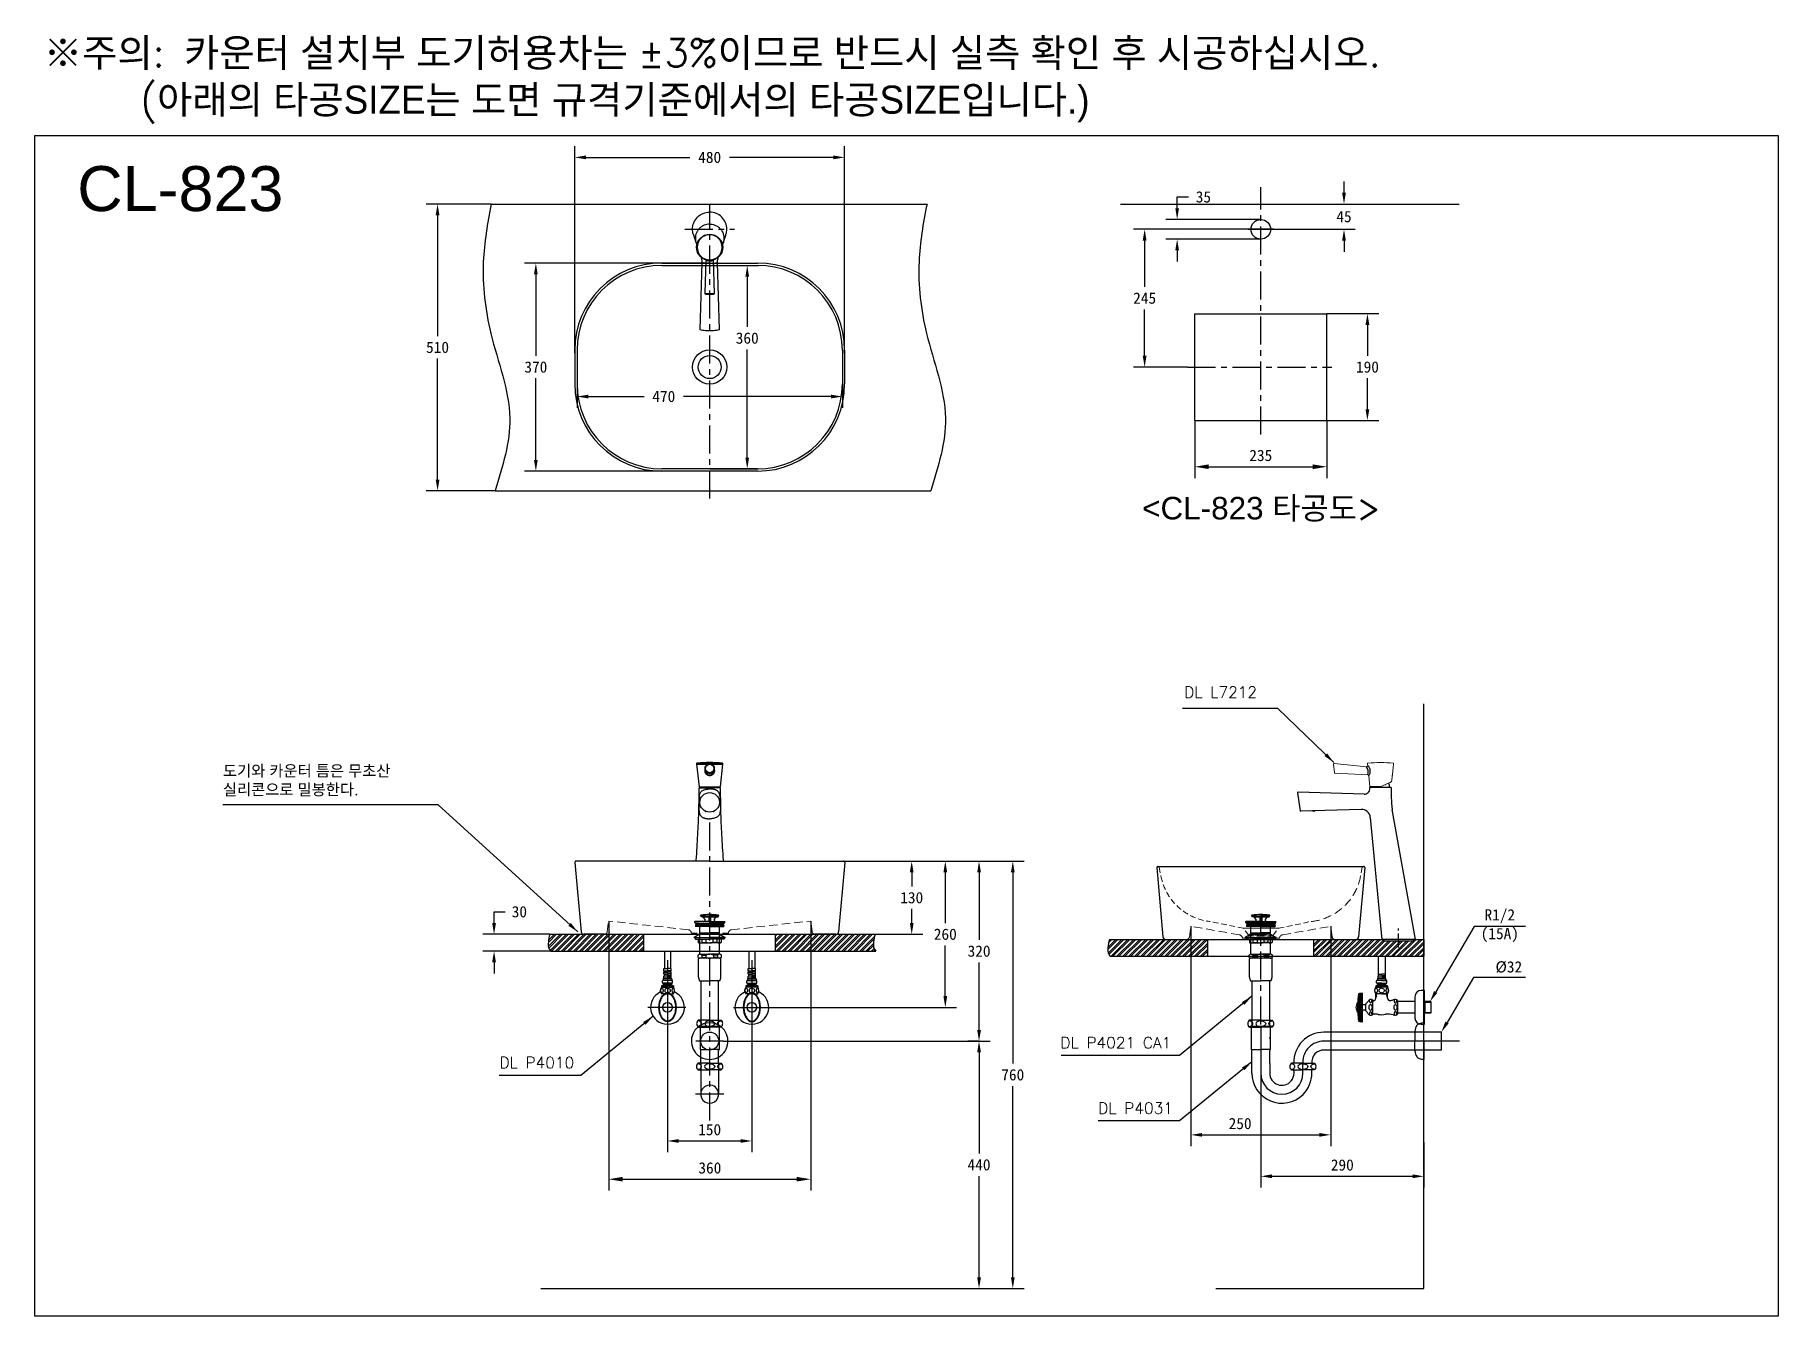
# Model space of a CAD drawing. Extents: x 6851 to 9951, y 0 to 2279.
import ezdxf

# ---------------------------------------------------------------- set-up
doc = ezdxf.new("R2010")
doc.units = 0
doc.header["$LTSCALE"] = 20
doc.header["$MEASUREMENT"] = 0
doc.linetypes.add('CENTER', pattern=[2, 1.25, -0.25, 0.25, -0.25])
doc.linetypes.add('HIDDEN', pattern=[0.375, 0.25, -0.125])
doc.layers.get('0').update_dxf_attribs({"linetype": 'CONTINUOUS'})
doc.layers.get('DEFPOINTS').update_dxf_attribs({"linetype": 'CONTINUOUS'})
for name, color, linetype in [('1', 1, 'CONTINUOUS'), ('3', 3, 'CONTINUOUS'), ('4', 4, 'CONTINUOUS'), ('5', 5, 'CONTINUOUS'), ('6', 6, 'CONTINUOUS'), ('7', 7, 'CONTINUOUS'), ('CENTER', 2, 'CENTER')]:
    doc.layers.add(name, color=color, linetype=linetype)
doc.layers.add('외형선', color=3, linetype='CONTINUOUS', lineweight=35)
doc.styles.add('GHS', font='romans', dxfattribs={"bigfont": 'ghs'})
doc.dimstyles.get("Standard").update_dxf_attribs({"dimtxt": 2.5, "dimasz": 2, "dimexe": 2, "dimexo": 1, "dimgap": 1.5, "dimtad": 1, "dimdec": 0, "dimlfac": 10, "dimrnd": 0.5, "dimzin": 0, "dimdsep": 46, "dimtxsty": 'Standard', "dimcen": 0, "dimclrt": 2, "dimadec": 0, "dimazin": 0, "dimtfac": 1, "dimtdec": 0, "dimtmove": 0, "dimatfit": 3, "dimfxl": 0, "dimtolj": 1, "dimtzin": 0, "dimarcsym": 0})
doc.dimstyles.new('Standard$0', dxfattribs={"dimtxt": 0.18, "dimasz": 0.18, "dimexe": 0.18, "dimexo": 0.0625, "dimgap": 0.09, "dimtad": 0, "dimtih": 1, "dimtoh": 1, "dimdec": 4, "dimzin": 0, "dimdsep": 46, "dimtxsty": 'Standard', "dimcen": 0.09, "dimadec": 0, "dimazin": 0, "dimtfac": 1, "dimtdec": 4, "dimtofl": 0, "dimtmove": 0, "dimatfit": 3, "dimfxl": 0, "dimtolj": 1, "dimtzin": 0, "dimarcsym": 0})

msp = doc.modelspace()

# ---------------------------------------------------------------- texts
at = {"attachment_point": 1, "style": 'GHS'}
for s, insert, char_height, width in [('{\\fArial|b0|i0|c0|p34;CL-823}', (6926.29687, 2045.27793), 80, 460), ('{\\fArial|b0|i0|c0|p34;<CL-823 \\fGulim|b0|i0|c129|p49;타공도}>', (8819.99367, 1456.94053), 40, 557.6703884)]:
    msp.add_mtext(s, dxfattribs=dict(at, insert=insert, char_height=char_height, width=width))
at = {"layer": '1', "color": 2, "char_height": 20, "attachment_point": 5}
for s, insert in [('R1/2\\P(15A)', (9455.96636, 694.39982)), ('%%c32', (9472.01923, 620.72703))]:
    msp.add_mtext(s, dxfattribs=dict(at, insert=insert))
at = {"layer": '3', "insert": (6866.77975, 2271.83081), "char_height": 50, "attachment_point": 1, "style": 'GHS'}
msp.add_mtext_dynamic_manual_height_columns('{\\fGulim|b0|i0|c129|p50;※주의}: {\\fGulim|b0|i0|c129|p50;카운터 설치부 도기허용차는 }±3%{\\fGulim|b0|i0|c129|p50;이므로 반드시 실측 확인 후 시공하십시오}.\\P     ({\\fGulim|b0|i0|c129|p50;아래의 타공SIZE는 도면 규격기준에서의 타공SIZE입니다.)}', width=3042.4010348, gutter_width=13.505, heights=[0], dxfattribs=at)
at = {"layer": '3', "color": 2, "char_height": 20, "attachment_point": 1, "style": 'GHS'}
for s, insert in [('DL L7212', (8894.81912, 1119.7458)), ('DL P4021 CA1', (8674.5575, 496.32235)), ('DL P4010', (7677.12167, 460.91111)), ('DL P4031', (8741.78641, 379.93779))]:
    msp.add_mtext_dynamic_manual_height_columns(s, width=264.9169402, gutter_width=13.505, heights=[0], dxfattribs=dict(at, insert=insert))
at = {"layer": '3', "color": 7, "insert": (7185.32418, 979.88853), "char_height": 20, "attachment_point": 1, "style": 'GHS'}
msp.add_mtext_dynamic_manual_height_columns('{\\fGulim|b0|i0|c129|p50;도기와 카운터 틈은 무초산 \\P실리콘으로 밀봉한다}.', width=382.6024031, gutter_width=13.505, heights=[0], dxfattribs=at)

# ---------------------------------------------------------------- blocks, each defined once
blk = doc.blocks.new('*D51')
at = {"layer": '3', "color": 3, "lineweight": -2}
for p, q in [((8549.9, 809.1), (8609.9, 809.1)), ((8589.9, 789.1), (8589.9, 449.1)), ((8589.9, 69.1), (8589.9, 409.1)), ((8549.9, 49.1), (8609.9, 49.1))]:
    blk.add_line(p, q, dxfattribs=at)
at = {"layer": '3', "color": 3}
for points in [[(8586.6, 789.1), (8593.3, 789.1), (8589.9, 809.1)], [(8586.6, 69.1), (8593.3, 69.1), (8589.9, 49.1)]]:
    blk.add_solid(points, dxfattribs=at)
at = {"layer": 'DEFPOINTS', "color": 0}
for p in [(8549.9, 809.1), (8549.9, 49.1), (8589.9, 49.1)]:
    blk.add_point(p, dxfattribs=at)
at = {"layer": '3', "color": 2, "insert": (8589.9, 429.1), "char_height": 20, "attachment_point": 5}
blk.add_mtext('\\A1;760', dxfattribs=at)
blk = doc.blocks.new('*D52')
at = {"layer": '3', "color": 3, "lineweight": -2}
for p, q in [((8075.7, 489.1), (8549.9, 489.1)), ((8529.9, 469.1), (8529.9, 289.1)), ((8529.9, 69.1), (8529.9, 249.1)), ((8350.9, 49.1), (8549.9, 49.1))]:
    blk.add_line(p, q, dxfattribs=at)
at = {"layer": '3', "color": 3}
for points in [[(8526.6, 469.1), (8533.3, 469.1), (8529.9, 489.1)], [(8526.6, 69.1), (8533.3, 69.1), (8529.9, 49.1)]]:
    blk.add_solid(points, dxfattribs=at)
at = {"layer": 'DEFPOINTS', "color": 0}
for p in [(8075.7, 489.1), (8350.9, 49.1), (8529.9, 49.1)]:
    blk.add_point(p, dxfattribs=at)
at = {"layer": '3', "color": 2, "insert": (8529.9, 269.1), "char_height": 20, "attachment_point": 5}
blk.add_mtext('\\A1;440', dxfattribs=at)
blk = doc.blocks.new('*D53')
at = {"layer": '3', "color": 3, "lineweight": -2}
for p, q in [((7667.5, 699.1), (7667.5, 719.1)), ((7667.5, 719.1), (7687.5, 719.1)), ((7766.8, 679.1), (7647.5, 679.1)), ((7768.2, 649.1), (7647.5, 649.1)), ((7667.5, 629.1), (7667.5, 609.1))]:
    blk.add_line(p, q, dxfattribs=at)
at = {"layer": '3', "color": 3}
for points in [[(7664.1, 699.1), (7670.8, 699.1), (7667.5, 679.1)], [(7664.1, 629.1), (7670.8, 629.1), (7667.5, 649.1)]]:
    blk.add_solid(points, dxfattribs=at)
at = {"layer": 'DEFPOINTS', "color": 0}
for p in [(7667.5, 679.1), (7766.8, 679.1), (7768.2, 649.1)]:
    blk.add_point(p, dxfattribs=at)
at = {"layer": '3', "color": 2, "insert": (7712.5, 719.1), "char_height": 20, "attachment_point": 5}
blk.add_mtext('\\A1;30', dxfattribs=at)
blk = doc.blocks.new('*D54')
at = {"layer": '3', "color": 3, "lineweight": -2}
for p, q in [((8430.2, 809.1), (8489.9, 809.1)), ((8469.9, 789.1), (8469.9, 699.1)), ((8469.9, 569.1), (8469.9, 659.1)), ((8158.5, 549.1), (8489.9, 549.1))]:
    blk.add_line(p, q, dxfattribs=at)
at = {"layer": '3', "color": 3}
for points in [[(8466.6, 789.1), (8473.3, 789.1), (8469.9, 809.1)], [(8466.6, 569.1), (8473.3, 569.1), (8469.9, 549.1)]]:
    blk.add_solid(points, dxfattribs=at)
at = {"layer": 'DEFPOINTS', "color": 0}
for p in [(8430.2, 809.1), (8469.9, 809.1), (8158.5, 549.1)]:
    blk.add_point(p, dxfattribs=at)
at = {"layer": '3', "color": 2, "insert": (8469.9, 679.1), "char_height": 20, "attachment_point": 5}
blk.add_mtext('\\A1;260', dxfattribs=at)
blk = doc.blocks.new('*D55')
at = {"layer": '3', "color": 3, "lineweight": -2}
for p, q in [((8279.1, 809.1), (8430.2, 809.1)), ((8410.2, 789.1), (8410.2, 764.1)), ((8410.2, 699.1), (8410.2, 724.1)), ((8345, 679.1), (8430.2, 679.1))]:
    blk.add_line(p, q, dxfattribs=at)
at = {"layer": '3', "color": 3}
for points in [[(8406.8, 789.1), (8413.5, 789.1), (8410.2, 809.1)], [(8406.8, 699.1), (8413.5, 699.1), (8410.2, 679.1)]]:
    blk.add_solid(points, dxfattribs=at)
at = {"layer": 'DEFPOINTS', "color": 0}
for p in [(8279.1, 809.1), (8345, 679.1), (8410.2, 679.1)]:
    blk.add_point(p, dxfattribs=at)
at = {"layer": '3', "color": 2, "insert": (8410.2, 744.1), "char_height": 20, "attachment_point": 5}
blk.add_mtext('\\A1;130', dxfattribs=at)
blk = doc.blocks.new('*D56')
at = {"color": 3, "lineweight": -2}
for p, q in [((7975.9, 514.5), (7975.9, 291.5)), ((8125.9, 514.5), (8125.9, 291.5)), ((7995.9, 311.5), (8105.9, 311.5))]:
    blk.add_line(p, q, dxfattribs=at)
at = {"color": 3}
for points in [[(7995.9, 314.9), (7995.9, 308.2), (7975.9, 311.5)], [(8105.9, 314.9), (8105.9, 308.2), (8125.9, 311.5)]]:
    blk.add_solid(points, dxfattribs=at)
at = {"layer": 'DEFPOINTS', "color": 0}
for p in [(7975.9, 514.5), (8125.9, 514.5), (8125.9, 311.5)]:
    blk.add_point(p, dxfattribs=at)
at = {"color": 2, "insert": (8050.9, 331.5), "char_height": 20, "attachment_point": 5}
blk.add_mtext('\\A1;150', dxfattribs=at)
blk = doc.blocks.new('*D50')
at = {"layer": '1', "color": 3, "lineweight": -2}
for p, q in [((9030.9, 514.1), (9030.9, 228.7)), ((9320.9, 308.7), (9320.9, 228.7)), ((9050.9, 248.7), (9300.9, 248.7))]:
    blk.add_line(p, q, dxfattribs=at)
at = {"layer": '1', "color": 3}
for points in [[(9050.9, 252.1), (9050.9, 245.4), (9030.9, 248.7)], [(9300.9, 252.1), (9300.9, 245.4), (9320.9, 248.7)]]:
    blk.add_solid(points, dxfattribs=at)
at = {"layer": 'DEFPOINTS', "color": 0}
for p in [(9030.9, 514.1), (9320.9, 308.7), (9320.9, 248.7)]:
    blk.add_point(p, dxfattribs=at)
at = {"layer": '1', "color": 2, "insert": (9175.9, 268.7), "char_height": 20, "attachment_point": 5}
blk.add_mtext('\\A1;290', dxfattribs=at)
blk = doc.blocks.new('*D46')
at = {"layer": '3', "color": 3, "lineweight": -2}
for p, q in [((8489.9, 809.1), (8549.9, 809.1)), ((8529.9, 789.1), (8529.9, 669.1)), ((8529.9, 509.1), (8529.9, 629.1)), ((8529.9, 489.1), (8509.9, 489.1))]:
    blk.add_line(p, q, dxfattribs=at)
at = {"layer": '3', "color": 3}
for points in [[(8526.6, 789.1), (8533.3, 789.1), (8529.9, 809.1)], [(8526.6, 509.1), (8533.3, 509.1), (8529.9, 489.1)]]:
    blk.add_solid(points, dxfattribs=at)
at = {"layer": 'DEFPOINTS', "color": 0}
for p in [(8489.9, 809.1), (8529.9, 809.1), (8529.9, 489.1)]:
    blk.add_point(p, dxfattribs=at)
at = {"layer": '3', "color": 2, "insert": (8529.9, 649.1), "char_height": 20, "attachment_point": 5}
blk.add_mtext('\\A1;320', dxfattribs=at)
blk = doc.blocks.new('*D47')
at = {"layer": '3', "color": 3, "lineweight": -2}
for p, q in [((9053.4, 1932.9), (8804.4, 1932.9)), ((8824.4, 1912.9), (8824.4, 1830.4)), ((8824.4, 1707.9), (8824.4, 1790.4)), ((8900.6, 1687.9), (8804.4, 1687.9))]:
    blk.add_line(p, q, dxfattribs=at)
at = {"layer": '3', "color": 3}
for points in [[(8821, 1912.9), (8827.7, 1912.9), (8824.4, 1932.9)], [(8821, 1707.9), (8827.7, 1707.9), (8824.4, 1687.9)]]:
    blk.add_solid(points, dxfattribs=at)
at = {"layer": 'DEFPOINTS', "color": 0}
for p in [(8824.4, 1932.9), (9053.4, 1932.9), (8900.6, 1687.9)]:
    blk.add_point(p, dxfattribs=at)
at = {"layer": '3', "color": 2, "insert": (8824.4, 1810.4), "char_height": 20, "attachment_point": 5}
blk.add_mtext('\\A1;245', dxfattribs=at)
blk = doc.blocks.new('*D48')
at = {"layer": '3', "color": 3, "lineweight": -2}
for p, q in [((9178.9, 1997.9), (9178.9, 2017.9)), ((9030.9, 1977.9), (9198.9, 1977.9)), ((9053.4, 1932.9), (9198.9, 1932.9)), ((9178.9, 1912.9), (9178.9, 1892.9))]:
    blk.add_line(p, q, dxfattribs=at)
at = {"layer": '3', "color": 3}
for points in [[(9175.6, 1997.9), (9182.2, 1997.9), (9178.9, 1977.9)], [(9175.6, 1912.9), (9182.2, 1912.9), (9178.9, 1932.9)]]:
    blk.add_solid(points, dxfattribs=at)
at = {"layer": 'DEFPOINTS', "color": 0}
for p in [(9030.9, 1977.9), (9178.9, 1977.9), (9053.4, 1932.9)]:
    blk.add_point(p, dxfattribs=at)
at = {"layer": '3', "color": 2, "insert": (9178.9, 1955.4), "char_height": 20, "attachment_point": 5}
blk.add_mtext('\\A1;45', dxfattribs=at)
blk = doc.blocks.new('*D49')
at = {"layer": '3', "color": 3, "lineweight": -2}
for p, q in [((8882.2, 1970.4), (8882.2, 1990.4)), ((8882.2, 1990.4), (8902.2, 1990.4)), ((9030.9, 1950.4), (8862.2, 1950.4)), ((9030.9, 1915.4), (8862.2, 1915.4)), ((8882.2, 1895.4), (8882.2, 1875.4))]:
    blk.add_line(p, q, dxfattribs=at)
at = {"layer": '3', "color": 3}
for points in [[(8878.9, 1970.4), (8885.5, 1970.4), (8882.2, 1950.4)], [(8878.9, 1895.4), (8885.5, 1895.4), (8882.2, 1915.4)]]:
    blk.add_solid(points, dxfattribs=at)
at = {"layer": 'DEFPOINTS', "color": 0}
for p in [(9030.9, 1950.4), (8882.2, 1915.4), (9030.9, 1915.4)]:
    blk.add_point(p, dxfattribs=at)
at = {"layer": '3', "color": 2, "insert": (8928.9, 1990.4), "char_height": 20, "attachment_point": 5}
blk.add_mtext('\\A1;35', dxfattribs=at)
blk = doc.blocks.new('*D39')
at = {"layer": '3', "color": 3, "lineweight": -2}
for p, q in [((9148.4, 1782.9), (9240.6, 1782.9)), ((9220.6, 1762.9), (9220.6, 1707.9)), ((9220.6, 1612.9), (9220.6, 1667.9)), ((9148.4, 1592.9), (9240.6, 1592.9))]:
    blk.add_line(p, q, dxfattribs=at)
at = {"layer": '3', "color": 3}
for points in [[(9217.2, 1762.9), (9223.9, 1762.9), (9220.6, 1782.9)], [(9217.2, 1612.9), (9223.9, 1612.9), (9220.6, 1592.9)]]:
    blk.add_solid(points, dxfattribs=at)
at = {"layer": 'DEFPOINTS', "color": 0}
for p in [(9148.4, 1782.9), (9220.6, 1782.9), (9148.4, 1592.9)]:
    blk.add_point(p, dxfattribs=at)
at = {"layer": '3', "color": 2, "insert": (9220.6, 1687.9), "char_height": 20, "attachment_point": 5}
blk.add_mtext('\\A1;190', dxfattribs=at)
blk = doc.blocks.new('*D40')
at = {"layer": '3', "color": 3, "lineweight": -2}
for p, q in [((7810.9, 1712.9), (7810.9, 2080.8)), ((8290.9, 1712.9), (8290.9, 2080.8)), ((7830.9, 2060.8), (8015.9, 2060.8)), ((8270.9, 2060.8), (8085.9, 2060.8))]:
    blk.add_line(p, q, dxfattribs=at)
at = {"layer": '3', "color": 3}
for points in [[(7830.9, 2064.2), (7830.9, 2057.5), (7810.9, 2060.8)], [(8270.9, 2064.2), (8270.9, 2057.5), (8290.9, 2060.8)]]:
    blk.add_solid(points, dxfattribs=at)
at = {"layer": 'DEFPOINTS', "color": 0}
for p in [(8290.9, 2060.8), (7810.9, 1712.9), (8290.9, 1712.9)]:
    blk.add_point(p, dxfattribs=at)
at = {"layer": '3', "color": 2, "insert": (8050.9, 2060.8), "char_height": 20, "attachment_point": 5}
blk.add_mtext('\\A1;480', dxfattribs=at)
blk = doc.blocks.new('*D41')
at = {"layer": '3', "color": 3, "lineweight": -2}
for p, q in [((8050.9, 1872.9), (7721.8, 1872.9)), ((7741.8, 1852.9), (7741.8, 1707.9)), ((7741.8, 1522.9), (7741.8, 1667.9)), ((8050.9, 1502.9), (7721.8, 1502.9))]:
    blk.add_line(p, q, dxfattribs=at)
at = {"layer": '3', "color": 3}
for points in [[(7738.5, 1852.9), (7745.1, 1852.9), (7741.8, 1872.9)], [(7738.5, 1522.9), (7745.1, 1522.9), (7741.8, 1502.9)]]:
    blk.add_solid(points, dxfattribs=at)
at = {"layer": 'DEFPOINTS', "color": 0}
for p in [(8050.9, 1872.9), (7741.8, 1502.9), (8050.9, 1502.9)]:
    blk.add_point(p, dxfattribs=at)
at = {"layer": '3', "color": 2, "insert": (7741.8, 1687.9), "char_height": 20, "attachment_point": 5}
blk.add_mtext('\\A1;370', dxfattribs=at)
blk = doc.blocks.new('*D42')
at = {"layer": '3', "color": 3, "lineweight": -2}
for p, q in [((8050.9, 1868.8), (8137.7, 1868.8)), ((8117.7, 1848.8), (8117.7, 1759.3)), ((8117.7, 1527), (8117.7, 1719.3)), ((8050.9, 1507), (8137.7, 1507))]:
    blk.add_line(p, q, dxfattribs=at)
at = {"layer": '3', "color": 3}
for points in [[(8114.4, 1848.8), (8121, 1848.8), (8117.7, 1868.8)], [(8114.4, 1527), (8121, 1527), (8117.7, 1507)]]:
    blk.add_solid(points, dxfattribs=at)
at = {"layer": 'DEFPOINTS', "color": 0}
for p in [(8050.9, 1868.8), (8050.9, 1507), (8117.7, 1507)]:
    blk.add_point(p, dxfattribs=at)
at = {"layer": '3', "color": 2, "insert": (8117.7, 1739.3), "char_height": 20, "attachment_point": 5}
blk.add_mtext('\\A1;360', dxfattribs=at)
blk = doc.blocks.new('*D43')
at = {"layer": '3', "color": 3, "lineweight": -2}
for p, q in [((7815, 1687.9), (7815, 1615.5)), ((8286.8, 1687.9), (8286.8, 1615.5)), ((7835, 1635.5), (7934.3, 1635.5)), ((8266.8, 1635.5), (8004.3, 1635.5))]:
    blk.add_line(p, q, dxfattribs=at)
at = {"layer": '3', "color": 3}
for points in [[(7835, 1638.8), (7835, 1632.1), (7815, 1635.5)], [(8266.8, 1638.8), (8266.8, 1632.1), (8286.8, 1635.5)]]:
    blk.add_solid(points, dxfattribs=at)
at = {"layer": 'DEFPOINTS', "color": 0}
for p in [(7815, 1687.9), (8286.8, 1687.9), (8286.8, 1635.5)]:
    blk.add_point(p, dxfattribs=at)
at = {"layer": '3', "color": 2, "insert": (7969.3, 1635.5), "char_height": 20, "attachment_point": 5}
blk.add_mtext('\\A1;470', dxfattribs=at)
blk = doc.blocks.new('*D44')
at = {"layer": '3', "color": 3, "lineweight": -2}
for p, q in [((7871.3, 702.6), (7871.3, 223.5)), ((8230.5, 702.6), (8230.5, 223.5)), ((7896.3, 243.5), (8205.5, 243.5))]:
    blk.add_line(p, q, dxfattribs=at)
at = {"layer": '3', "color": 3}
for points in [[(7896.3, 247.7), (7896.3, 239.4), (7871.3, 243.5)], [(8205.5, 247.7), (8205.5, 239.4), (8230.5, 243.5)]]:
    blk.add_solid(points, dxfattribs=at)
at = {"layer": 'DEFPOINTS', "color": 0}
for p in [(7871.3, 702.6), (8230.5, 702.6), (8230.5, 243.5)]:
    blk.add_point(p, dxfattribs=at)
at = {"layer": '3', "color": 2, "insert": (8051.2, 263.5), "char_height": 20, "attachment_point": 5}
blk.add_mtext('\\A1;360', dxfattribs=at)
blk = doc.blocks.new('*D45')
at = {"layer": '3', "color": 3, "lineweight": -2}
for p, q in [((8913.4, 1592.9), (8913.4, 1490.6)), ((9148.4, 1592.9), (9148.4, 1490.6)), ((8938.4, 1510.6), (9123.4, 1510.6))]:
    blk.add_line(p, q, dxfattribs=at)
at = {"layer": '3', "color": 3}
for points in [[(8938.4, 1514.8), (8938.4, 1506.5), (8913.4, 1510.6)], [(9123.4, 1514.8), (9123.4, 1506.5), (9148.4, 1510.6)]]:
    blk.add_solid(points, dxfattribs=at)
at = {"layer": 'DEFPOINTS', "color": 0}
for p in [(8913.4, 1592.9), (9148.4, 1592.9), (9148.4, 1510.6)]:
    blk.add_point(p, dxfattribs=at)
at = {"layer": '3', "color": 2, "insert": (9030.9, 1530.6), "char_height": 20, "attachment_point": 5}
blk.add_mtext('\\A1;235', dxfattribs=at)
blk = doc.blocks.new('*D57')
at = {"layer": '3', "color": 3, "lineweight": -2}
for p, q in [((8906.6, 693.4), (8906.6, 302.4)), ((9155.2, 693.4), (9155.2, 302.4)), ((8926.6, 322.4), (9135.2, 322.4))]:
    blk.add_line(p, q, dxfattribs=at)
at = {"layer": '3', "color": 3}
for points in [[(8926.6, 325.7), (8926.6, 319.1), (8906.6, 322.4)], [(9135.2, 325.7), (9135.2, 319.1), (9155.2, 322.4)]]:
    blk.add_solid(points, dxfattribs=at)
at = {"layer": 'DEFPOINTS', "color": 0}
for p in [(8906.6, 693.4), (9155.2, 693.4), (9155.2, 322.4)]:
    blk.add_point(p, dxfattribs=at)
at = {"layer": '3', "color": 2, "insert": (8994.2, 342.4), "char_height": 20, "attachment_point": 5}
blk.add_mtext('\\A1;250', dxfattribs=at)
blk = doc.blocks.new('*D74')
at = {"layer": '3', "color": 3, "lineweight": -2}
for p, q in [((7662.6, 1977.9), (7547, 1977.9)), ((7567, 1957.9), (7567, 1742.9)), ((7567, 1487.9), (7567, 1702.9)), ((7669.3, 1467.9), (7547, 1467.9))]:
    blk.add_line(p, q, dxfattribs=at)
at = {"layer": '3', "color": 3}
for points in [[(7563.7, 1957.9), (7570.4, 1957.9), (7567, 1977.9)], [(7563.7, 1487.9), (7570.4, 1487.9), (7567, 1467.9)]]:
    blk.add_solid(points, dxfattribs=at)
at = {"layer": 'DEFPOINTS', "color": 0}
for p in [(7662.6, 1977.9), (7567, 1467.9), (7669.3, 1467.9)]:
    blk.add_point(p, dxfattribs=at)
at = {"layer": '3', "color": 2, "insert": (7567, 1722.9), "char_height": 20, "attachment_point": 5}
blk.add_mtext('\\A1;510', dxfattribs=at)

# ---------------------------------------------------------------- dimensions: what is measured, and where the dimension line sits
dim = msp.add_linear_dim(base=(8125.90492, 311.53815), p1=(7975.90492, 514.4601), p2=(8125.90492, 514.4601), dimstyle='Standard', override={"dimtxt": 20, "dimasz": 20, "dimexe": 20, "dimexo": 0, "dimgap": 10, "dimdec": 4, "dimlfac": 1, "dimzin": 8, "dimclrd": 3, "dimclre": 3, "dimtdec": 4})
dim.commit()
dim.dimension.update_dxf_attribs({"geometry": '*D56', "text_midpoint": (8050.90492, 331.53815)})
at = {"layer": '1'}
dim = msp.add_linear_dim(base=(9320.90492, 248.74363), p1=(9030.90492, 514.11863), p2=(9320.90492, 308.74363), dimstyle='Standard', override={"dimtxt": 20, "dimasz": 20, "dimexe": 20, "dimexo": 0, "dimgap": 10, "dimdec": 4, "dimlfac": 1, "dimzin": 8, "dimclrd": 3, "dimclre": 3, "dimtdec": 4}, dxfattribs=at)
dim.commit()
dim.dimension.update_dxf_attribs({"geometry": '*D50', "text_midpoint": (9175.90492, 268.74363)})
at = {"layer": '3'}
dim = msp.add_linear_dim(base=(8290.90492, 2060.83803), p1=(7810.90492, 1712.85283), p2=(8290.90492, 1712.85283), dimstyle='Standard$0', override={"dimtxt": 20, "dimasz": 20, "dimexe": 20, "dimexo": 0, "dimgap": 10, "dimzin": 8, "dimclrd": 3, "dimclre": 3, "dimclrt": 2}, dxfattribs=at)
dim.commit()
dim.dimension.update_dxf_attribs({"geometry": '*D40', "text_midpoint": (8050.90492, 2060.83803)})
for base, p1, p2, picture, middle in [((9178.90907, 1977.85283), (9053.40492, 1932.85283), (9030.90492, 1977.85283), '*D48', (9178.90907, 1955.35283)), ((8882.2138, 1915.35283), (9030.90492, 1950.35283), (9030.90492, 1915.35283), '*D49', (8928.88046, 1990.35283)), ((8824.35601, 1932.85283), (8900.64158, 1687.85283), (9053.40492, 1932.85283), '*D47', (8824.35601, 1810.35283)), ((7741.80673, 1502.85283), (8050.90492, 1872.85283), (8050.90492, 1502.85283), '*D41', (7741.80673, 1687.85283)), ((9220.56584, 1782.85283), (9148.40492, 1592.85283), (9148.40492, 1782.85283), '*D39', (9220.56584, 1687.85283))]:
    dim = msp.add_linear_dim(base=base, p1=p1, p2=p2, angle=90, dimstyle='Standard$0', override={"dimtxt": 20, "dimasz": 20, "dimexe": 20, "dimexo": 0, "dimgap": 10, "dimzin": 8, "dimclrd": 3, "dimclre": 3, "dimclrt": 2}, dxfattribs=at)
    dim.commit()
    dim.dimension.update_dxf_attribs({"geometry": picture, "text_midpoint": middle, "dimtype": 160})
for base, p1, p2, override, picture, middle in [((7567.01822, 1467.85283), (7662.62516, 1977.85283), (7669.32095, 1467.85283), {"dimtxt": 20, "dimasz": 20, "dimexe": 20, "dimexo": 0, "dimgap": 10, "dimzin": 8, "dimclrd": 3, "dimclre": 3, "dimclrt": 2}, '*D74', (7567.01822, 1722.85283)), ((8469.93092, 809.14283), (8158.53149, 549.11863), (8430.16469, 809.14283), {"dimtxt": 20, "dimasz": 20, "dimexe": 20, "dimexo": 0, "dimgap": 10, "dimdec": 0, "dimzin": 8, "dimclrd": 3, "dimclre": 3, "dimclrt": 2}, '*D54', (8469.93092, 679.13073)), ((8410.16469, 679.11437), (8279.09102, 809.11863), (8345.00113, 679.11437), {"dimtxt": 20, "dimasz": 20, "dimexe": 20, "dimexo": 0, "dimgap": 10, "dimdec": 0, "dimzin": 8, "dimclrd": 3, "dimclre": 3, "dimclrt": 2}, '*D55', (8410.16469, 744.1165)), ((8529.93092, 809.14283), (8529.93092, 489.11863), (8489.93092, 809.14283), {"dimtxt": 20, "dimasz": 20, "dimexe": 20, "dimexo": 0, "dimgap": 10, "dimdec": 0, "dimzin": 8, "dimclrd": 3, "dimclre": 3, "dimclrt": 2}, '*D46', (8529.93092, 649.13073)), ((8589.93092, 49.14283), (8549.93092, 809.14283), (8549.93092, 49.14283), {"dimtxt": 20, "dimasz": 20, "dimexe": 20, "dimexo": 0, "dimgap": 10, "dimzin": 8, "dimclrd": 3, "dimclre": 3, "dimclrt": 2}, '*D51', (8589.93092, 429.14283)), ((7667.47695, 679.11437), (7768.22952, 649.11437), (7766.76419, 679.11437), {"dimtxt": 20, "dimasz": 20, "dimexe": 20, "dimexo": 0, "dimgap": 10, "dimzin": 8, "dimclrd": 3, "dimclre": 3, "dimclrt": 2}, '*D53', (7712.47695, 719.11437)), ((8529.93092, 49.14283), (8075.67986, 489.11863), (8350.90492, 49.14283), {"dimtxt": 20, "dimasz": 20, "dimexe": 20, "dimexo": 0, "dimgap": 10, "dimdec": 0, "dimzin": 8, "dimclrd": 3, "dimclre": 3, "dimclrt": 2}, '*D52', (8529.93092, 269.13073))]:
    dim = msp.add_linear_dim(base=base, p1=p1, p2=p2, angle=90, dimstyle='Standard$0', override=override, dxfattribs=at)
    dim.commit()
    dim.dimension.update_dxf_attribs({"geometry": picture, "text_midpoint": middle})
dim = msp.add_linear_dim(base=(8117.68656, 1506.95283), p1=(8050.90492, 1868.75283), p2=(8050.90492, 1506.95283), angle=90, text='360', dimstyle='Standard$0', override={"dimtxt": 20, "dimasz": 20, "dimexe": 20, "dimexo": 0, "dimgap": 10, "dimdec": 0, "dimzin": 8, "dimclrd": 3, "dimclre": 3, "dimclrt": 2}, dxfattribs=at)
dim.commit()
dim.dimension.update_dxf_attribs({"geometry": '*D42', "text_midpoint": (8117.68656, 1739.26726), "dimtype": 160})
for base, p1, p2, text, override, picture, middle in [((8286.80492, 1635.45023), (7815.00492, 1687.85283), (8286.80492, 1687.85283), '470', {"dimtxt": 20, "dimasz": 20, "dimexe": 20, "dimexo": 0, "dimgap": 10, "dimdec": 0, "dimzin": 8, "dimclrd": 3, "dimclre": 3, "dimclrt": 2}, '*D43', (7969.29848, 1635.45023)), ((8230.53528, 243.54892), (7871.27456, 702.60673), (8230.53528, 702.60673), '360', {"dimtxt": 20, "dimasz": 25, "dimexe": 20, "dimexo": 0, "dimgap": 10, "dimtad": 1, "dimdec": 0, "dimzin": 8, "dimclrd": 3, "dimclre": 3, "dimclrt": 2}, '*D44', (8051.21044, 243.54892)), ((9155.22976, 322.39584), (8906.58008, 693.41577), (9155.22976, 693.41577), '250', {"dimtxt": 20, "dimasz": 20, "dimexe": 20, "dimexo": 0, "dimgap": 10, "dimtad": 1, "dimdec": 0, "dimzin": 8, "dimclrd": 3, "dimclre": 3, "dimclrt": 2}, '*D57', (8994.17665, 322.39584))]:
    dim = msp.add_linear_dim(base=base, p1=p1, p2=p2, text=text, dimstyle='Standard$0', override=override, dxfattribs=at)
    dim.commit()
    dim.dimension.update_dxf_attribs({"geometry": picture, "text_midpoint": middle, "dimtype": 160})
dim = msp.add_linear_dim(base=(9148.40492, 1510.63029), p1=(8913.40492, 1592.85283), p2=(9148.40492, 1592.85283), dimstyle='Standard$0', override={"dimtxt": 20, "dimasz": 25, "dimexe": 20, "dimexo": 0, "dimgap": 10, "dimtad": 1, "dimzin": 8, "dimclrd": 3, "dimclre": 3, "dimclrt": 2}, dxfattribs=at)
dim.commit()
dim.dimension.update_dxf_attribs({"geometry": '*D45', "text_midpoint": (9030.90492, 1510.63029), "dimtype": 160})

# ---------------------------------------------------------------- hatches: boundary and pattern name
at = {"layer": '3'}
h = msp.add_hatch(dxfattribs=at)
h.set_pattern_fill('ANSI32', scale=20)
edge = h.paths.add_edge_path()
edge.add_line((7933.64003, 679.11437), (7863.62649, 679.11437))
edge.add_line((7863.62649, 679.11437), (7827.16562, 679.11437))
edge.add_line((7827.16562, 679.11437), (7766.76419, 679.11437))
edge.add_spline(control_points=[(7766.76419, 679.11437), (7765.20721, 674.3043), (7764.21767, 666.55056), (7763.11891, 655.12506), (7766.89725, 651.45404), (7768.22952, 649.11437)], knot_values=[0.795697532, 0.795697532, 0.795697532, 0.795697532, 2.2002718372, 3.1617295052, 4.1110891985, 4.1110891985, 4.1110891985, 4.1110891985], degree=3, periodic=0)
edge.add_line((7768.22952, 649.11437), (7933.64003, 649.11437))
edge.add_line((7933.64003, 649.11437), (7933.64003, 679.11437))
edge = h.paths.add_edge_path()
edge.add_spline(control_points=[(8345.00113, 679.11437), (8343.44414, 674.3043), (8342.4546, 666.55056), (8341.35585, 655.12506), (8345.13418, 651.45404), (8346.46645, 649.11437)], knot_values=[0.795697532, 0.795697532, 0.795697532, 0.795697532, 2.2002718372, 3.1617295052, 4.1110891985, 4.1110891985, 4.1110891985, 4.1110891985], degree=3, periodic=0)
edge.add_line((8346.46645, 649.11437), (8168.16981, 649.11437))
edge.add_line((8168.16981, 649.11437), (8168.16981, 679.11863))
edge.add_line((8168.16981, 679.11863), (8345.00113, 679.11437))
edge = h.paths.add_edge_path()
edge.add_line((8936.58008, 669.92182), (8761.79395, 669.92129))
edge.add_spline(control_points=[(8761.79395, 669.92129), (8760.23696, 665.11122), (8759.24742, 657.35748), (8758.14867, 645.93198), (8761.927, 642.26096), (8763.25928, 639.92129)], knot_values=[0.795697532, 0.795697532, 0.795697532, 0.795697532, 2.2002718372, 3.1617295052, 4.1110891985, 4.1110891985, 4.1110891985, 4.1110891985], degree=3, periodic=0)
edge.add_line((8763.25928, 639.92129), (8936.58008, 639.92129))
edge.add_line((8936.58008, 639.92129), (8936.58008, 669.92182))
h.paths.add_polyline_path([(9320.90492, 669.92129), (9305.96623, 669.92133), (9305.96624, 669.92129), (9301.96624, 669.92129), (9301.96624, 666.92129), (9293.96624, 666.92129), (9249.96624, 666.92129), (9249.96624, 669.92129), (9245.96624, 669.92129), (9125.22976, 669.92182), (9125.22976, 639.92129), (9320.90492, 639.92129)])

# ---------------------------------------------------------------- linework, layer by layer
for p, q in [((7965.90492, 1872.85283), (8135.90492, 1872.85283)), ((7965.90492, 1868.75283), (8135.90492, 1868.75283)), ((7810.90492, 1717.85283), (7810.90492, 1657.85283)), ((7815.00492, 1717.85283), (7815.00492, 1657.85283)), ((8286.80492, 1717.85283), (8286.80492, 1657.85283)), ((8290.90492, 1717.85283), (8290.90492, 1657.85283)), ((8135.90492, 1506.95283), (7965.90492, 1506.95283)), ((8135.90492, 1502.85283), (7965.90492, 1502.85283)), ((9096.13529, 930.73956), (9100.81141, 898.95222)), ((9214.66509, 928.35133), (9097.1547, 931.88465)), ((9243.96563, 941.42129), (9224.96563, 941.42129)), ((9243.96563, 941.42129), (9224.96563, 941.42129)), ((9224.96563, 938.34682), (9224.96563, 939.92129)), ((9262.96563, 939.92129), (9224.96563, 939.92129)), ((9262.96563, 939.92129), (9262.96563, 922.04635)), ((9209.31163, 901.33027), (9101.83082, 898.0982)), ((9305.96624, 669.92129), (9264.82309, 901.01449)), ((9126.18034, 897.59548), (9118.87937, 898.61088)), ((9225.7233, 886.82455), (9245.96624, 669.92129)), ((7811.40067, 806.94005), (7822.18465, 683.67859)), ((8051.21044, 809.11437), (7813.39306, 809.11437)), ((8051.21044, 809.11437), (8289.02782, 809.11437)), ((8291.02021, 806.94005), (8280.23623, 683.67859)), ((8846.09515, 797.7491), (8856.87913, 674.48764)), ((8848.08753, 799.92341), (9213.7223, 799.92341)), ((9215.71469, 797.7491), (9204.93071, 674.48764)), ((7863.62649, 679.11437), (7827.16562, 679.11437)), ((8018.31789, 681.3146), (8018.31789, 681.11437)), ((8084.10299, 681.3146), (8084.10299, 681.11437)), ((8275.25526, 679.11437), (8238.18335, 679.11437)), ((8861.8601, 669.92341), (9199.94974, 669.92341)), ((8998.31789, 672.12365), (8998.31789, 671.92341)), ((9064.10299, 672.12365), (9064.10299, 671.92341)), ((9305.96624, 669.92129), (9245.96624, 669.92129))]:
    msp.add_line(p, q)
at = {"ltscale": 0.5}
msp.add_line((8031.94249, 941.42129), (8069.86735, 941.42129), dxfattribs=at)
at = {"color": 2}
for p, q in [((9096.39519, 931.90748), (9095.96156, 931.92052)), ((9095.96156, 931.92052), (9096.02509, 931.48865)), ((9100.89944, 898.3538), (9100.94098, 898.07145)), ((9101.23397, 898.08026), (9100.94098, 898.07145))]:
    msp.add_line(p, q, dxfattribs=at)
at = {"color": 7}
msp.add_line((9260.21563, 939.92129), (9227.71563, 939.92129), dxfattribs=at)
at = {"color": 7, "linetype": 'HIDDEN', "lineweight": 0, "ltscale": 2}
for p, q in [((8850.33516, 798.30503), (8853.4668, 782.19415)), ((9211.47467, 798.30503), (9208.34304, 782.19415)), ((8999.69784, 689.92341), (8941.17667, 701.82286)), ((9031.21044, 689.92341), (8999.69784, 689.92341)), ((8999.69784, 689.92341), (9031.21044, 689.92341)), ((9009.67683, 677.55904), (8999.69784, 689.92341)), ((9031.21044, 689.92341), (9062.72305, 689.92341)), ((9062.72305, 689.92341), (9031.21044, 689.92341)), ((9052.74405, 677.55904), (9062.72305, 689.92341)), ((9062.72305, 689.92341), (9120.63316, 701.82286)), ((9031.17981, 677.55904), (9009.67683, 677.55904)), ((9009.67683, 676.50862), (9031.21044, 676.50862)), ((9052.74405, 676.50862), (9031.21044, 676.50862)), ((9031.24107, 677.55904), (9052.74405, 677.55904))]:
    msp.add_line(p, q, dxfattribs=at)
at = {"color": 7, "linetype": 'HIDDEN', "lineweight": 0, "ltscale": 3}
for p, q in [((7868.57783, 683.4185), (7871.27456, 702.60673)), ((8012.89552, 687.26046), (7871.27456, 702.60673)), ((8016.90508, 684.79771), (8015.96007, 685.77096)), ((8085.5158, 684.79771), (8086.46081, 685.77096)), ((8089.52536, 687.26046), (8230.53528, 702.60673)), ((8233.23201, 683.4185), (8230.53528, 702.60673)), ((8903.88335, 674.22755), (8906.58008, 693.41577)), ((8992.89552, 678.06951), (8906.58008, 693.41577)), ((9069.52536, 678.06951), (9155.22976, 693.41577)), ((9157.92648, 674.22755), (9155.22976, 693.41577)), ((8051.21044, 681.11437), (8018.31789, 681.11437)), ((8051.21044, 681.11437), (8084.10299, 681.11437)), ((8996.90508, 675.60676), (8995.96007, 676.58001)), ((9031.21044, 671.92341), (8998.31789, 671.92341)), ((9009.67683, 677.55904), (9009.67683, 671.92341)), ((9031.21044, 671.92341), (9064.10299, 671.92341)), ((9052.74405, 677.55904), (9052.74405, 671.92341)), ((9065.5158, 675.60676), (9066.46081, 676.58001))]:
    msp.add_line(p, q, dxfattribs=at)
at = {"color": 1, "linetype": 'CENTER'}
msp.add_line((9275.96624, 655.66371), (9275.96624, 689.31942), dxfattribs=at)
at = {"color": 0}
for p, q in [((9249.96624, 669.92129), (9249.96624, 666.92129)), ((9301.96624, 669.92129), (9301.96624, 666.92129))]:
    msp.add_line(p, q, dxfattribs=at)
at = {"color": 7}
for radius in [30.5, 20.5]:
    msp.add_circle((8050.90492, 1687.85283), radius, dxfattribs=at)
for centre, radius, start, end in [((7965.90492, 1717.85283), 155, 90, 180), ((7965.90492, 1717.85283), 150.9, 90, 180), ((8135.90492, 1717.85283), 155, 0, 90), ((8135.90492, 1717.85283), 150.9, 0, 90), ((7965.90492, 1657.85283), 155, 180, 270), ((7965.90492, 1657.85283), 150.9, 180, 270), ((8135.90492, 1657.85283), 155, 270, 0), ((8135.90492, 1657.85283), 150.9, 270, 0), ((9207.77094, 967.70215), 14.39451, 339.0547588, 40.3051006), ((9212.42514, 968.99335), 13.33203, 321.99722272, 50.00945117), ((9097.12464, 930.8851), 1, 88.27777076, 188.36844921), ((9214.96563, 938.34682), 10, 268.27777076, 0), ((9253.69439, 938.87045), 26, 174.36986408, 177.68388185), ((9234.23688, 938.87045), 26, 2.31611815, 21.03088895), ((9209.79255, 885.33751), 16, 5.33283641, 91.72244771), ((9382.96563, 922.04635), 120, 180, 190.09393032), ((9101.80076, 899.09775), 1, 188.36844921, 271.72244771), ((7813.39306, 807.11437), 2, 90, 185), ((8289.02782, 807.11437), 2, 355, 90), ((8848.08753, 797.92341), 2, 90, 185), ((9213.7223, 797.92341), 2, 355, 90), ((7827.16562, 684.11437), 5, 185, 270), ((8275.25526, 684.11437), 5, 270, 355), ((8861.8601, 674.92341), 5, 185, 270), ((9199.94974, 674.92341), 5, 270, 355)]:
    msp.add_arc(centre, radius, start, end)
at = {"color": 7, "linetype": 'HIDDEN', "lineweight": 0, "ltscale": 2}
for centre, radius, start, end in [((8848.37191, 797.92341), 2, 11, 90), ((8951.62952, 801.27505), 100, 191, 264), ((9213.43793, 797.92341), 2, 90, 169)]:
    msp.add_arc(centre, radius, start, end, dxfattribs=at)
at = {"color": 7, "linetype": 'HIDDEN', "lineweight": 0, "ltscale": 3}
for centre, radius, start, end in [((9110.18032, 801.27505), 100, 276, 349), ((7863.62649, 684.11437), 5, 270, 352), ((8012.37288, 682.28786), 5, 44.15656234, 84), ((8013.31789, 681.3146), 5, 0, 44.15656234), ((8089.10299, 681.3146), 5, 135.84343766, 180), ((8090.048, 682.28786), 5, 96, 135.84343766), ((8238.18335, 684.11437), 5, 188, 270), ((8898.93201, 674.92341), 5, 270, 352), ((8992.37288, 673.0969), 5, 44.15656234, 84), ((8993.31789, 672.12365), 5, 0, 44.15656234), ((9069.10299, 672.12365), 5, 135.84343766, 180), ((9070.048, 673.0969), 5, 96, 135.84343766), ((9162.87783, 674.92341), 5, 188, 270)]:
    msp.add_arc(centre, radius, start, end, dxfattribs=at)
at = {"layer": '1', "color": 7, "linetype": 'Continuous'}
for p, q in [((8037.02964, 1873.40619), (8033.46469, 1754.87159)), ((8043.83181, 1878.64756), (8042.36132, 1819.18737)), ((8059.44852, 1819.18684), (8057.97764, 1878.66252)), ((8068.34515, 1754.87159), (8064.7802, 1873.40619)), ((8027.63627, 982.40452), (8027.71584, 981.63524)), ((8027.63627, 982.40452), (8049.49631, 982.40452)), ((8027.71584, 981.63524), (8031.94249, 941.42129)), ((8027.71584, 981.63524), (8046.92029, 981.63524)), ((8028.55251, 983.50345), (8073.25733, 983.50345)), ((8042.87125, 971.07254), (8044.25405, 967.21843)), ((8052.74195, 982.40452), (8074.17358, 982.40452)), ((8054.83124, 981.63524), (8074.09401, 981.63524)), ((8057.5564, 967.22011), (8058.93857, 971.07249)), ((8069.86735, 941.42129), (8074.09401, 981.63524)), ((8074.09401, 981.63524), (8074.17358, 982.40452)), ((8069.86731, 941.42129), (8069.86735, 941.42129)), ((8042.73723, 898.28863), (8042.73723, 898.17827)), ((8042.73723, 897.8185), (8042.73723, 898.17828)), ((8042.73723, 898.17827), (8042.95841, 898.17341)), ((8043.62289, 897.838), (8042.73723, 897.8185)), ((8043.62289, 897.838), (8043.62289, 897.85086)), ((8044.08574, 897.42174), (8044.54128, 897.46026)), ((8057.26857, 897.46026), (8057.7241, 897.42174)), ((8058.18696, 897.838), (8058.18696, 897.85086)), ((8059.07261, 897.8185), (8058.18696, 897.838)), ((8058.85144, 898.17341), (8059.07261, 898.17827)), ((8059.07261, 898.17827), (8059.07261, 898.28863)), ((8059.07261, 898.17828), (8059.07261, 897.8185))]:
    msp.add_line(p, q, dxfattribs=at)
at = {"layer": '1'}
for p, q in [((9320.90492, 49.14283), (9320.90492, 1089.14283)), ((7750.90492, 49.14283), (8350.90492, 49.14283)), ((8950.90492, 49.14283), (9320.90492, 49.14283))]:
    msp.add_line(p, q, dxfattribs=at)
at = {"layer": '1', "color": 7, "linetype": 'Continuous', "lineweight": 18}
for p, q in [((9160.43369, 981.52677), (9161.99703, 966.28392)), ((9161.99703, 966.28392), (9160.43369, 981.52677)), ((9218.81241, 977.00706), (9161.52606, 982.62402)), ((9161.52606, 982.62402), (9218.81241, 977.00706)), ((9162.94341, 965.38712), (9221.04558, 962.57167)), ((9221.04558, 962.57167), (9162.94341, 965.38712)), ((9218.80992, 977.00663), (9218.81241, 977.00706)), ((9220.65841, 982.40452), (9220.73798, 981.63524)), ((9220.73798, 981.63524), (9220.65841, 982.40452)), ((9220.73798, 981.63524), (9220.99313, 979.20769)), ((9220.99313, 979.20769), (9220.73798, 981.63524)), ((9220.99313, 979.20769), (9220.99407, 979.20589)), ((9221.04558, 962.57167), (9221.03835, 962.57304)), ((9265.20179, 963.42129), (9267.11616, 981.63524)), ((9267.11616, 981.63524), (9265.20179, 963.42129)), ((9267.11616, 981.63524), (9267.19572, 982.40452)), ((9267.19572, 982.40452), (9267.11616, 981.63524)), ((9222.9305, 960.78479), (9222.92948, 960.78461)), ((9222.92948, 960.78461), (9224.96464, 941.42129)), ((9224.96464, 941.42129), (9222.92948, 960.78461)), ((9222.9302, 960.78773), (9222.93018, 960.78744)), ((9225.46464, 941.42129), (9224.96464, 941.42129)), ((9225.46464, 941.42129), (9224.96464, 941.42129)), ((9225.46464, 941.42129), (9224.96464, 941.42129)), ((9225.46464, 941.42129), (9224.96464, 941.42129)), ((9225.46464, 941.42129), (9243.96563, 941.42129)), ((9225.46464, 941.42129), (9243.96563, 941.42129)), ((9247.3897, 943.01796), (9243.96563, 941.42129)), ((9262.89046, 950.24608), (9261.82215, 949.74792))]:
    msp.add_line(p, q, dxfattribs=at)
at = {"layer": '1', "color": 7, "linetype": 'Continuous', "lineweight": 13}
msp.add_line((9220.99498, 979.2052), (9220.99483, 979.20547), dxfattribs=at)
at = {"layer": '1', "color": 0}
msp.add_line((9126.91575, 898.85254), (9126.6718, 897.94209), dxfattribs=at)
at = {"layer": '1', "color": 3}
for p, q in [((9410.10954, 692.94173), (9342.00999, 576.62805)), ((9501.48964, 692.94173), (9410.10954, 692.94173)), ((9409.04808, 602.43682), (9362.10194, 522.25305)), ((9501.48964, 602.43682), (9409.04808, 602.43682))]:
    msp.add_line(p, q, dxfattribs=at)
at = {"layer": '1', "color": 7, "linetype": 'Continuous'}
msp.add_circle((8050.90492, 1900.8769), 23.27387, dxfattribs=at)
at = {"layer": '1', "color": 7, "linetype": 'Continuous', "extrusion": (-1.26892e-17, -1.23723e-16, -1)}
msp.add_circle((-8050.90492, 1900.8769), 22.35241, dxfattribs=at)
at = {"layer": '1', "color": 7, "linetype": 'Continuous'}
for centre, radius, start, end in [((8028.63105, 982.50654), 1, 94.50437273, 185.85595758), ((8051.89, 687.26491), 297.15638, 90.18993465, 94.50448168), ((8049.91985, 687.26491), 297.15638, 85.49551832, 89.81006535), ((8073.1788, 982.50654), 1, 354.14404242, 85.49562727), ((8034.70765, 939.72229), 0.1, 174.8853211, 270), ((8060.40492, 937.42229), 25.9, 171.11778621, 174.8853211), ((8041.40492, 937.42229), 25.9, 5.1146789, 8.88221379), ((8067.1022, 939.72229), 0.1, 270, 5.1146789)]:
    msp.add_arc(centre, radius, start, end, dxfattribs=at)
at = {"layer": '1', "color": 7, "linetype": 'Continuous', "lineweight": 18, "extrusion": (0, 0, -1)}
for centre, radius, start, end in [((-9161.42847, 981.6288), 1, 354.14404216, 95.60006868), ((-9221.6532, 982.50654), 1, 354.14404216, 85.4956273), ((-9244.91214, 687.26491), 297.15638, 85.49551835, 89.81006535), ((-9242.942, 687.26491), 297.15638, 90.18993465, 94.50448165), ((-9266.20094, 982.50654), 1, 94.5043727, 185.85595784)]:
    msp.add_arc(centre, radius, start, end, dxfattribs=at)
at = {"layer": '1', "color": 7, "linetype": 'Continuous', "lineweight": 18}
for centre, radius, start, end in [((9161.42847, 981.6288), 1, 84.39993132, 185.85595784), ((9221.6532, 982.50654), 1, 94.5043727, 185.85595784), ((9244.91214, 687.26491), 297.15638, 90.18993465, 94.50448165), ((9242.942, 687.26491), 297.15638, 85.49551835, 89.81006535), ((9266.20094, 982.50654), 1, 354.14404216, 85.4956273)]:
    msp.add_arc(centre, radius, start, end, dxfattribs=at)
at = {"layer": '1', "color": 0}
msp.add_arc((9126.11783, 898.20584), 0.61355, 275.84793261, 334.54110907, dxfattribs=at)
at = {"layer": '1', "color": 7, "linetype": 'Continuous', "extrusion": (0, 0, -1)}
for start_param, end_param in [(4.7123889804, 6.2877014312), (3.1370765296, 4.7123889804)]:
    msp.add_ellipse((8050.90492, 1754.86025), major_axis=(-17.4404, 0), ratio=0.14708, start_param=start_param, end_param=end_param, dxfattribs=at)
at = {"layer": '1', "color": 7, "linetype": 'Continuous'}
for centre, major_axis, ratio in [((8050.90492, 973.90534), (0, 7.62143), 0.989833), ((8050.90492, 913.69839), (0, 17.44057), 0.99999)]:
    msp.add_ellipse(centre, major_axis=major_axis, ratio=ratio, dxfattribs=at)
for major_axis, start_param, end_param in [((8.3, 0), 2.9044368044, 2.9627995988), ((8.3, 0), 3.3203857084, 3.7481977622), ((7.4, 0), 3.3203857084, 3.535441447), ((8.3, 0), 5.6765801986, 6.1043922524), ((7.4, 0), 5.8893365138, 6.1043922524), ((8.3, 0), 0.1787930548, 0.2371558492)]:
    msp.add_ellipse((8050.90492, 897.99839), major_axis=major_axis, ratio=0.121869, start_param=start_param, end_param=end_param, dxfattribs=at)
at = {"layer": '1', "color": 5}
for points, knots in [([(7662.62516, 1977.85283), (7655.73866, 1943.7256), (7642.60117, 1867.4051), (7657.45531, 1738.26396), (7711.67876, 1604.75341), (7682.78445, 1511.01289), (7669.32095, 1467.85283)], [30.4410867334, 30.4410867334, 30.4410867334, 30.4410867334, 134.2959113418, 262.3295507129, 416.7957286515, 548.5805242929, 548.5805242929, 548.5805242929, 548.5805242929]), ([(8437.36585, 1977.85283), (8430.47935, 1943.7256), (8417.34185, 1867.4051), (8432.19599, 1738.26396), (8486.41944, 1604.75341), (8457.52513, 1511.01289), (8444.06164, 1467.85283)], [30.4410867334, 30.4410867334, 30.4410867334, 30.4410867334, 134.2959113418, 262.3295507129, 416.7957286515, 548.5805242929, 548.5805242929, 548.5805242929, 548.5805242929]), ([(7766.76419, 679.11437), (7765.20721, 674.3043), (7764.21767, 666.55056), (7763.11891, 655.12506), (7766.89725, 651.45404), (7768.22952, 649.11437)], [0.795697532, 0.795697532, 0.795697532, 0.795697532, 2.2002718372, 3.1617295052, 4.1110891985, 4.1110891985, 4.1110891985, 4.1110891985]), ([(8345.00113, 679.11437), (8343.44414, 674.3043), (8342.4546, 666.55056), (8341.35585, 655.12506), (8345.13418, 651.45404), (8346.46645, 649.11437)], [0.795697532, 0.795697532, 0.795697532, 0.795697532, 2.2002718372, 3.1617295052, 4.1110891985, 4.1110891985, 4.1110891985, 4.1110891985]), ([(8761.79395, 669.92129), (8760.23696, 665.11122), (8759.24742, 657.35748), (8758.14867, 645.93198), (8761.927, 642.26096), (8763.25928, 639.92129)], [0.795697532, 0.795697532, 0.795697532, 0.795697532, 2.2002718372, 3.1617295052, 4.1110891985, 4.1110891985, 4.1110891985, 4.1110891985])]:
    msp.add_open_spline(points, degree=3, knots=knots, dxfattribs=at)
at = {"layer": '1', "color": 7, "linetype": 'Continuous'}
for points, knots in [([(8021.90042, 1923.44728), (8020.89137, 1926.51754), (8020.36489, 1929.76528), (8020.36028, 1936.97945), (8021.14801, 1940.97605), (8024.20784, 1948.38173), (8026.44614, 1951.74608), (8032.14219, 1957.45046), (8035.50622, 1959.69448), (8042.89643, 1962.76084), (8046.86987, 1963.55935), (8050.90492, 1963.55935)], [0, 0, 0, 0, 0.1683700448, 0.1683700448, 0.3762775336, 0.3762775336, 0.5841850224, 0.5841850224, 0.7920925112, 0.7920925112, 1, 1, 1, 1]), ([(8079.90941, 1923.44728), (8080.91847, 1926.51754), (8081.44495, 1929.76528), (8081.44956, 1936.97945), (8080.66182, 1940.97605), (8077.60198, 1948.38173), (8075.36369, 1951.74608), (8069.66764, 1957.45046), (8066.30361, 1959.69448), (8058.9134, 1962.76084), (8054.93997, 1963.55935), (8050.90492, 1963.55935)], [0, 0, 0, 0, 0.1683700448, 0.1683700448, 0.3762775336, 0.3762775336, 0.5841850224, 0.5841850224, 0.7920925112, 0.7920925112, 1, 1, 1, 1]), ([(8021.89289, 1923.46567), (8022.07901, 1922.89993), (8022.45594, 1921.75413), (8023.01602, 1920.05164), (8023.56437, 1918.38481), (8024.08828, 1916.79227), (8024.5883, 1915.27234), (8025.065, 1913.82331), (8025.51893, 1912.44348), (8025.95066, 1911.13112), (8026.35264, 1909.90921), (8026.61105, 1909.12372), (8026.73265, 1908.75408)], [0, 0, 0, 0, 0.1165972969, 0.2358768861, 0.3496882331, 0.458170823, 0.5614641392, 0.6597076643, 0.7530408792, 0.8416032634, 0.9255342948, 1, 1, 1, 1]), ([(8050.90492, 1942.16096), (8049.23926, 1942.16094), (8045.90795, 1941.83277), (8041.10313, 1940.37478), (8036.67515, 1938.00742), (8032.79415, 1934.82155), (8029.60935, 1930.93968), (8027.24286, 1926.51121), (8025.78573, 1921.70613), (8025.2936, 1916.70921), (8025.72393, 1912.33972), (8026.41409, 1909.72026), (8026.73928, 1908.73439)], [0, 0, 0, 0, 0.1039148877, 0.207829893, 0.3117448984, 0.4156599037, 0.519574909, 0.6234899143, 0.7274049197, 0.831319925, 0.9352349303, 1, 1, 1, 1]), ([(8050.90492, 1942.16095), (8052.40362, 1942.08362), (8055.58699, 1941.91936), (8060.46408, 1940.48477), (8065.40185, 1937.89892), (8069.93991, 1933.97184), (8073.56053, 1928.86598), (8075.83947, 1922.96093), (8076.66679, 1916.22176), (8075.96073, 1911.57734), (8075.19505, 1909.12186)], [0, 0, 0, 0, 0.094437786, 0.2005935521, 0.317702508, 0.4437684518, 0.5755080381, 0.7086946999, 0.8388722125, 1, 1, 1, 1]), ([(8075.07718, 1908.75408), (8075.19879, 1909.12372), (8075.45719, 1909.90921), (8075.85917, 1911.13112), (8076.2909, 1912.44348), (8076.74484, 1913.82331), (8077.22154, 1915.27234), (8077.72155, 1916.79227), (8078.24546, 1918.38481), (8078.7938, 1920.05164), (8079.35388, 1921.75413), (8079.73083, 1922.89993), (8079.91694, 1923.46567)], [0, 0, 0, 0, 0.0744657052, 0.1583967366, 0.2469591208, 0.3402923357, 0.4385358608, 0.541829177, 0.6503117669, 0.7641231139, 0.8834027031, 1, 1, 1, 1]), ([(8026.73392, 1908.75023), (8026.89413, 1908.26442), (8027.21527, 1907.31376), (8027.67182, 1906.02179), (8027.95813, 1905.23375), (8028.07162, 1904.92446)], [0, 0, 0, 0, 0.396041779, 0.7631879061, 1, 1, 1, 1]), ([(8073.76169, 1904.98905), (8073.88279, 1905.31956), (8074.17123, 1906.11514), (8074.61882, 1907.38513), (8074.92473, 1908.29161), (8075.07592, 1908.75023)], [0, 0, 0, 0, 0.2546671215, 0.6155493547, 1, 1, 1, 1]), ([(8035.52734, 1883.44692), (8035.68291, 1882.89297), (8036.03918, 1881.56381), (8036.54877, 1879.30374), (8036.98067, 1876.5097), (8037.05222, 1874.4931), (8037.02977, 1873.40855)], [0, 0, 0, 0, 0.1694244541, 0.4049955177, 0.6817739856, 1, 1, 1, 1]), ([(8043.12188, 1872.13172), (8042.839, 1872.20395), (8041.8484, 1872.46727), (8040.35762, 1872.90769), (8038.87879, 1873.35092), (8037.5473, 1873.68389), (8037.09835, 1873.63743), (8037.04049, 1873.46909)], [0, 0, 0, 0, 0.0796284056, 0.2863010565, 0.4802660384, 0.6679219231, 1, 1, 1, 1]), ([(8057.97705, 1878.6744), (8057.98294, 1878.39083), (8057.39334, 1877.79092), (8055.28985, 1876.55577), (8053.60638, 1875.92219), (8049.80846, 1875.65241), (8047.86267, 1876.06708), (8045.10291, 1877.26184), (8044.17376, 1878.01358), (8043.85749, 1878.53922), (8043.83358, 1878.60964), (8043.8368, 1878.66603)], [0, 0, 0, 0, 0.2216298059, 0.2216298059, 0.4653464907, 0.4653464907, 0.7090631755, 0.7090631755, 0.9527798602, 0.9527798602, 1, 1, 1, 1]), ([(8058.87171, 1872.17918), (8059.09301, 1872.23659), (8059.68081, 1872.39373), (8060.55339, 1872.6421), (8061.44779, 1872.90729), (8062.22742, 1873.14012), (8062.90009, 1873.33467), (8063.47068, 1873.48556), (8063.94178, 1873.58782), (8064.31332, 1873.63621), (8064.55896, 1873.6263), (8064.70499, 1873.57144), (8064.75446, 1873.51205), (8064.76837, 1873.474), (8064.76937, 1873.47103)], [0, 0, 0, 0, 0.0565339337, 0.1551970107, 0.2538600876, 0.3525231646, 0.4511862415, 0.5498493184, 0.6485123954, 0.7471754723, 0.8458385492, 0.9198358569, 0.9938331646, 1, 1, 1, 1]), ([(8064.78005, 1873.40855), (8064.75762, 1874.4931), (8064.82917, 1876.5097), (8065.26107, 1879.30374), (8065.77633, 1881.58898), (8066.1403, 1882.94281), (8066.30345, 1883.52139)], [0, 0, 0, 0, 0.3158276968, 0.5905202175, 0.8243158944, 1, 1, 1, 1]), ([(8042.36129, 1819.18601), (8042.36129, 1819.18566), (8042.36129, 1819.18531), (8042.36215, 1819.00103), (8043.27487, 1818.81665), (8046.41156, 1818.55435), (8048.6332, 1818.47589), (8050.90492, 1818.47589)], [0, 0, 0, 0, 0.0009363363, 0.0009363363, 0.5004681682, 0.5004681682, 1, 1, 1, 1]), ([(8042.38248, 1819.18643), (8042.37211, 1819.09539), (8042.37184, 1818.87115), (8042.5287, 1818.54663), (8042.75779, 1818.29691), (8043.00531, 1818.1321), (8043.30555, 1817.9978), (8043.71887, 1817.87571), (8044.31226, 1817.75771), (8045.08111, 1817.65029), (8045.982, 1817.55918), (8047.01084, 1817.4846), (8048.12234, 1817.42897), (8049.29451, 1817.39264), (8050.23447, 1817.37976), (8050.77138, 1817.37831), (8050.90492, 1817.37831)], [0, 0, 0, 0, 0.0255289286, 0.0665186558, 0.1050793134, 0.147590505, 0.2022329841, 0.2876192952, 0.3879431802, 0.483246075, 0.5833898733, 0.6810669572, 0.7774904014, 0.8732123486, 0.968553814, 1, 1, 1, 1]), ([(8050.90492, 1818.47589), (8053.17662, 1818.47589), (8055.3992, 1818.5543), (8058.53955, 1818.81716), (8059.45042, 1818.99993), (8059.44853, 1819.1863), (8059.44853, 1819.18677), (8059.44851, 1819.18724)], [0, 0, 0, 0, 0.4993757051, 0.4993757051, 0.9987514103, 0.9987514103, 1, 1, 1, 1]), ([(8050.90492, 1817.37831), (8051.11721, 1817.37831), (8051.73104, 1817.38095), (8052.74258, 1817.39809), (8053.89926, 1817.4379), (8054.98667, 1817.49647), (8055.98016, 1817.57276), (8056.86043, 1817.6664), (8057.61449, 1817.77672), (8058.25283, 1817.91571), (8058.67749, 1818.05466), (8059.05487, 1818.29164), (8059.30961, 1818.58784), (8059.45134, 1818.91809), (8059.43728, 1819.12112), (8059.42704, 1819.18449)], [0, 0, 0, 0, 0.0499149549, 0.1450976615, 0.2405338778, 0.3363582255, 0.4328172509, 0.5302677672, 0.6293876081, 0.731922272, 0.844773037, 0.897852397, 0.9396832262, 0.9818177008, 1, 1, 1, 1]), ([(8050.90492, 982.62402), (8053.17663, 982.62402), (8055.3992, 981.6724), (8058.53956, 978.48003), (8059.45043, 976.25925), (8059.44667, 971.73734), (8058.5338, 969.51984), (8055.38484, 966.32947), (8053.14431, 965.38682), (8048.66333, 965.38741), (8046.4329, 966.31828), (8043.25619, 969.54317), (8042.36043, 971.77196), (8042.36216, 976.2458), (8043.27488, 978.48617), (8046.41157, 981.67187), (8048.63322, 982.62402), (8050.90492, 982.62402)], [0, 0, 0, 0, 0.125, 0.125, 0.25, 0.25, 0.375, 0.375, 0.5, 0.5, 0.625, 0.625, 0.75, 0.75, 0.875, 0.875, 1, 1, 1, 1]), ([(8044.28776, 964.35091), (8042.95443, 966.26431), (8042.40444, 968.67013), (8042.66193, 971.15378), (8042.68831, 971.35138), (8042.72038, 971.54774)], [0, 0, 0, 0, 0.9200690063, 0.9200690063, 1, 1, 1, 1]), ([(8059.08928, 971.53299), (8059.21422, 970.7653), (8059.25281, 969.98067), (8059.04136, 966.90432), (8058.06054, 964.61956), (8054.70429, 961.42003), (8052.32046, 960.56975), (8047.73214, 961.09804), (8045.6211, 962.43751), (8044.28776, 964.35091)], [0, 0, 0, 0, 0.1017291537, 0.1017291537, 0.4011527691, 0.4011527691, 0.7005763846, 0.7005763846, 1, 1, 1, 1]), ([(8045.26753, 965.34708), (8046.42581, 963.82123), (8048.20041, 962.83407), (8051.97859, 962.40281), (8053.94656, 962.96864), (8056.39082, 964.97857), (8057.12434, 966.05493), (8057.55111, 967.23366)], [0, 0, 0, 0, 0.3760105344, 0.3760105344, 0.7520210688, 0.7520210688, 1, 1, 1, 1]), ([(8031.40493, 939.62124), (8031.40493, 939.62124), (8031.40493, 939.62124), (8031.40321, 939.62124), (8031.90733, 939.62124), (8033.85825, 939.62124), (8035.28772, 939.62124), (8040.74327, 939.62124), (8045.75234, 939.62124), (8050.90492, 939.62124)], [0, 0, 0, 0, 0.0000323782, 0.0000323782, 0.2500242837, 0.2500242837, 0.5000161891, 0.5000161891, 1, 1, 1, 1]), ([(8031.40493, 939.62124), (8031.40492, 938.50135), (8031.40492, 935.92633), (8031.40492, 930.52882), (8031.40492, 926.33944), (8031.40492, 923.51697)], [0, 0, 0, 0, 0.2238275546, 0.4770766769, 1, 1, 1, 1]), ([(8032.1847, 923.62122), (8032.28489, 924.2614), (8032.48494, 925.53966), (8033.06131, 927.91891), (8034.07705, 930.55749), (8035.92632, 933.14051), (8038.34622, 935.00999), (8041.25446, 936.29079), (8044.03907, 936.98398), (8046.56903, 937.34826), (8048.71319, 937.5312), (8050.17277, 937.55367), (8050.90492, 937.56494)], [0, 0, 0, 0, 0.0716651291, 0.1430933842, 0.28334065, 0.4154259054, 0.5480239042, 0.66537255, 0.7847280403, 0.8557193647, 0.9276264566, 1, 1, 1, 1]), ([(8070.40492, 939.62124), (8070.40492, 939.62124), (8070.40492, 939.62124), (8070.40664, 939.62124), (8069.90251, 939.62124), (8067.95159, 939.62124), (8066.52213, 939.62124), (8061.06658, 939.62124), (8056.05751, 939.62124), (8050.90492, 939.62124)], [0, 0, 0, 0, 0.0000323781, 0.0000323781, 0.2500242836, 0.2500242836, 0.500016189, 0.500016189, 1, 1, 1, 1]), ([(8069.62511, 923.62122), (8069.57061, 924.00674), (8069.36983, 925.28548), (8068.91193, 927.35448), (8068.08923, 929.66874), (8066.96988, 931.68484), (8065.54199, 933.3681), (8063.97323, 934.59842), (8062.38328, 935.48339), (8060.85404, 936.1185), (8059.25434, 936.61269), (8057.61039, 936.98569), (8055.94425, 937.25533), (8054.82622, 937.3767), (8053.7064, 937.47247), (8053.14558, 937.50756), (8052.02438, 937.55379), (8051.46399, 937.56494), (8050.90492, 937.56494)], [0, 0, 0, 0, 0.0370946606, 0.1246315096, 0.2121683587, 0.2997052077, 0.3872420567, 0.4747789058, 0.5404315426, 0.6060841793, 0.6717368161, 0.7373894529, 0.8030420897, 0.8686947264, 0.8686947264, 0.9343473632, 0.9343473632, 1, 1, 1, 1]), ([(8070.40492, 923.51697), (8070.40492, 926.33944), (8070.40492, 930.08586), (8070.40492, 934.69906), (8070.40492, 937.27408), (8070.40492, 938.92515), (8070.40492, 939.62124)], [0, 0, 0, 0, 0.5229233194, 0.6941042279, 0.8546903331, 1, 1, 1, 1]), ([(8031.40492, 923.62124), (8031.40089, 919.07825), (8031.32602, 910.00059), (8030.996, 896.40182), (8030.50005, 882.84276), (8029.87258, 869.32521), (8028.99154, 852.85121), (8027.84582, 833.43817), (8026.92578, 817.87725), (8026.49226, 809.76107), (8026.45801, 809.11437)], [0, 0, 0, 0, 0.09999521068, 0.1999920215, 0.29999008578, 0.39999067767, 0.49999204517, 0.66666153183, 0.83333237779, 0.84776083428, 0.84776083428, 0.84776083428, 0.84776083428]), ([(8032.18472, 923.62124), (8032.02564, 923.62124), (8031.58646, 923.62124), (8031.40488, 923.62124), (8031.40492, 923.62124), (8031.40492, 923.62124)], [0, 0, 0, 0, 0.3079825578, 0.9998567469, 1, 1, 1, 1]), ([(8032.18474, 923.62122), (8032.11063, 923.09699), (8031.9345, 921.63813), (8031.74139, 919.1639), (8031.61722, 916.43777), (8031.54414, 913.91931), (8031.4867, 910.87467), (8031.46582, 907.57064), (8031.5225, 904.07088), (8031.66034, 901.14846), (8031.93432, 898.34682), (8032.40121, 895.71631), (8033.11771, 893.31061), (8034.13015, 891.18063), (8035.46188, 889.36643), (8036.96166, 888.00947), (8038.51161, 887.01256), (8040.0193, 886.28539), (8041.60691, 885.71098), (8043.23196, 885.27251), (8044.85514, 884.95044), (8046.4276, 884.72819), (8047.66044, 884.61098), (8048.58728, 884.54891), (8049.32234, 884.51269), (8050.09111, 884.48923), (8050.63367, 884.48411), (8050.90492, 884.48411)], [0, 0, 0, 0, 0.0280051664, 0.0766050409, 0.1252049153, 0.1616548212, 0.198104727, 0.2710045387, 0.3196044132, 0.3682042876, 0.4168041621, 0.4654040365, 0.514003911, 0.5626037854, 0.6112036599, 0.6598035344, 0.6962534402, 0.732703346, 0.7691532519, 0.8056031577, 0.8420530636, 0.8785029694, 0.9149528753, 0.9331778282, 0.9514027811, 0.9757027183, 1, 1, 1, 1]), ([(8069.62515, 923.62124), (8069.71308, 922.92182), (8069.88908, 921.52178), (8070.0513, 919.31904), (8070.18616, 916.68758), (8070.2781, 913.6019), (8070.34783, 908.9333), (8070.3305, 904.26441), (8070.0532, 899.84255), (8069.6273, 896.68342), (8068.87834, 893.7549), (8067.31378, 890.27711), (8063.99787, 886.93315), (8058.95467, 885.21328), (8055.00523, 884.66697), (8052.67682, 884.50633), (8051.49744, 884.49156), (8050.90492, 884.48414)], [0, 0, 0, 0, 0.0414306549, 0.0829323235, 0.1247910813, 0.1872392107, 0.24995308, 0.3747945492, 0.437012221, 0.4991971342, 0.5620646305, 0.624597787, 0.7491414229, 0.8741477935, 0.9368154441, 0.968256034, 1, 1, 1, 1]), ([(8069.62515, 923.62154), (8069.84733, 923.62146), (8070.29063, 923.6213), (8070.4354, 923.62126), (8070.38859, 923.62122), (8070.36065, 923.62121)], [0, 0, 0, 0, 0.4078706207, 0.8138040319, 1, 1, 1, 1]), ([(8075.35184, 809.11437), (8075.31758, 809.76107), (8074.88407, 817.87725), (8073.96402, 833.43817), (8072.8183, 852.85121), (8071.93727, 869.32521), (8071.30979, 882.84276), (8070.81385, 896.40182), (8070.48383, 910.00059), (8070.40895, 919.07825), (8070.40492, 923.62124)], [0.15223916572, 0.15223916572, 0.15223916572, 0.15223916572, 0.16666762221, 0.33333846817, 0.50000795483, 0.60000932233, 0.70000991422, 0.8000079785, 0.90000478932, 1, 1, 1, 1])]:
    msp.add_open_spline(points, degree=3, knots=knots, dxfattribs=at)
for points in [[(8044.25947, 967.23208), (8044.49693, 966.55866), (8044.83361, 965.91871), (8045.26753, 965.34708)], [(8050.90492, 937.56494), (8050.90492, 938.25037), (8050.90492, 938.93581), (8050.90492, 939.62124)]]:
    msp.add_open_spline(points, degree=3, dxfattribs=at)
at = {"layer": '1', "color": 7, "linetype": 'Continuous', "lineweight": 18}
for points in [[(9161.99703, 966.28392), (9162.08474, 965.42872), (9162.94341, 965.38712)], [(9162.94341, 965.38712), (9162.08474, 965.42872), (9161.99703, 966.28392)]]:
    msp.add_rational_spline(points, [1, 0.758305616722, 1], degree=2, dxfattribs=at)
for points, knots in [([(9220.99407, 979.20589), (9221.01729, 978.98345), (9221.00237, 978.75393), (9220.89887, 978.31878), (9220.80888, 978.10716), (9220.5672, 977.73045), (9220.41211, 977.56024), (9220.05902, 977.28425), (9219.8561, 977.17474), (9219.43125, 977.03105), (9219.20345, 976.99489), (9218.92269, 976.99814), (9218.86617, 977.00119), (9218.80992, 977.00663)], [0, 0, 0, 0, 0.1902645255, 0.1902645255, 0.380511591, 0.380511591, 0.5710125696, 0.5710125696, 0.7617675768, 0.7617675768, 0.9525680441, 0.9525680441, 1, 1, 1, 1]), ([(9218.80992, 977.00663), (9218.86617, 977.00119), (9218.92269, 976.99814), (9219.20345, 976.99489), (9219.43125, 977.03105), (9219.8561, 977.17474), (9220.05902, 977.28425), (9220.41211, 977.56024), (9220.5672, 977.73045), (9220.80888, 978.10716), (9220.89887, 978.31878), (9221.00237, 978.75393), (9221.01729, 978.98345), (9220.99407, 979.20589)], [0, 0, 0, 0, 0.0474319559, 0.0474319559, 0.2382324232, 0.2382324232, 0.4289874304, 0.4289874304, 0.619488409, 0.619488409, 0.8097354745, 0.8097354745, 1, 1, 1, 1]), ([(9221.03835, 962.57304), (9221.26218, 962.56199), (9221.48718, 962.51214), (9221.90227, 962.3431), (9222.09809, 962.2216), (9222.4339, 961.92469), (9222.57852, 961.74516), (9222.79704, 961.35383), (9222.874, 961.13663), (9222.91977, 960.87239), (9222.92587, 960.82866), (9222.9305, 960.78479)], [0, 0, 0, 0, 0.2384229393, 0.2384229393, 0.4768402904, 0.4768402904, 0.7153261997, 0.7153261997, 0.9537134623, 0.9537134623, 1, 1, 1, 1]), ([(9222.9305, 960.78479), (9222.92587, 960.82866), (9222.91977, 960.87239), (9222.874, 961.13663), (9222.79704, 961.35383), (9222.57852, 961.74516), (9222.4339, 961.92469), (9222.09809, 962.2216), (9221.90227, 962.3431), (9221.48718, 962.51214), (9221.26218, 962.56199), (9221.03835, 962.57304)], [0, 0, 0, 0, 0.0462865377, 0.0462865377, 0.2846738003, 0.2846738003, 0.5231597096, 0.5231597096, 0.7615770607, 0.7615770607, 1, 1, 1, 1]), ([(9264.67067, 960.42129), (9264.70661, 960.75976), (9264.75168, 961.10193), (9264.84943, 961.7371), (9264.90331, 962.03893), (9265.00609, 962.56561), (9265.05621, 962.7971), (9265.13673, 963.15329), (9265.16823, 963.28368), (9265.19619, 963.39866), (9265.20163, 963.42081), (9265.20169, 963.42101)], [0, 0, 0, 0, 0.2162104143, 0.2162104143, 0.4322682084, 0.4322682084, 0.6503946785, 0.6503946785, 0.8669470977, 0.8669470977, 1, 1, 1, 1]), ([(9261.82136, 949.74755), (9260.69677, 949.22315), (9258.70853, 948.29601), (9253.60283, 945.91519), (9250.55099, 944.49209), (9247.3897, 943.01796)], [0, 0, 0, 0, 0.508348818, 0.508348818, 1, 1, 1, 1]), ([(9263.99613, 954.0718), (9263.90006, 953.16774), (9263.76771, 952.29217), (9263.40808, 950.88902), (9263.1757, 950.3791), (9262.89046, 950.24608)], [0, 0, 0, 0, 0.5, 0.5, 1, 1, 1, 1])]:
    msp.add_open_spline(points, degree=3, knots=knots, dxfattribs=at)
msp.add_open_spline([(9263.99613, 954.0718), (9264.22106, 956.18828), (9264.4459, 958.30479), (9264.67067, 960.42129)], degree=3, dxfattribs=at)
at = {"layer": '1', "color": 3}
for points in [[(9344.88656, 574.94387), (9339.13342, 578.31223), (9331.90492, 559.36863)], [(9364.97851, 520.56887), (9359.22537, 523.93723), (9351.99686, 504.99363)]]:
    msp.add_solid(points, dxfattribs=at)
at = {"layer": '3'}
for p, q in [((8023.90492, 701.21863), (8023.90492, 700.61863)), ((8023.90492, 700.61863), (8026.04714, 699.11863)), ((8033.60492, 701.61863), (8024.30492, 701.61863)), ((8025.60308, 698.91863), (8025.60308, 697.61863)), ((8025.60308, 694.61863), (8025.60308, 693.31863)), ((8031.90492, 699.11863), (8025.80308, 699.11863)), ((8050.90492, 693.11863), (8025.80308, 693.11863)), ((8050.90492, 697.11863), (8026.10308, 697.11863)), ((8050.90492, 695.11863), (8026.10308, 695.11863)), ((8031.90492, 699.11863), (8050.90492, 699.11863)), ((8033.40492, 662.52422), (8033.40492, 693.11863)), ((8034.10492, 681.61863), (8033.40492, 682.83107)), ((8050.90492, 701.61863), (8033.60492, 701.61863)), ((8035.90492, 710.21863), (8034.6736, 712.35134)), ((8034.79014, 712.14949), (8050.90492, 712.14949)), ((8050.90492, 710.21863), (8035.90492, 710.21863)), ((8038.42019, 710.03434), (8049.15492, 709.33297)), ((8042.63026, 705.33934), (8039.91205, 709.19231)), ((8040.54849, 701.61863), (8041.99601, 702.45436)), ((8050.90492, 710.21863), (8049.15492, 709.33297)), ((8049.15492, 709.33297), (8049.15492, 701.61863)), ((8050.38724, 709.95664), (8049.95492, 703.54876)), ((8050.15802, 701.61863), (8049.95492, 703.57295)), ((8049.95492, 703.57295), (8050.90492, 703.57295)), ((8067.0197, 712.14949), (8050.90492, 712.14949)), ((8050.90492, 710.21863), (8065.90492, 710.21863)), ((8050.90492, 710.21863), (8052.65492, 709.33297)), ((8051.85492, 703.57295), (8050.90492, 703.57295)), ((8050.90492, 701.61863), (8068.20492, 701.61863)), ((8077.90492, 700.61863), (8050.90492, 700.61863)), ((8069.90492, 699.11863), (8050.90492, 699.11863)), ((8050.90492, 697.11863), (8075.70675, 697.11863)), ((8050.90492, 695.11863), (8075.70675, 695.11863)), ((8050.90492, 693.11863), (8076.00675, 693.11863)), ((8051.42259, 709.95664), (8051.85492, 703.54876)), ((8051.65182, 701.61863), (8051.85492, 703.57295)), ((8063.38964, 710.03434), (8052.65492, 709.33297)), ((8052.65492, 709.33297), (8052.65492, 701.61863)), ((8059.17958, 705.33934), (8061.89778, 709.19231)), ((8061.26134, 701.61863), (8059.81382, 702.45436)), ((8065.90492, 710.21863), (8067.13624, 712.35134)), ((8067.70492, 681.61863), (8068.40492, 682.83107)), ((8068.20492, 701.61863), (8077.50492, 701.61863)), ((8068.40492, 662.52422), (8068.40492, 693.11863)), ((8069.90492, 699.11863), (8076.00675, 699.11863)), ((8077.90492, 700.61863), (8075.7627, 699.11863)), ((8076.20675, 698.91863), (8076.20675, 697.61863)), ((8076.20675, 694.61863), (8076.20675, 693.31863)), ((8077.90492, 701.21863), (8077.90492, 700.61863)), ((9003.90492, 701.21863), (9003.90492, 700.61863)), ((9003.90492, 700.61863), (9006.04714, 699.11863)), ((9003.90492, 700.61863), (9030.90492, 700.61863)), ((9013.60492, 701.61863), (9004.30492, 701.61863)), ((9005.60308, 698.91863), (9005.60308, 697.61863)), ((9005.60308, 694.61863), (9005.60308, 693.31863)), ((9011.90492, 699.11863), (9005.80308, 699.11863)), ((9030.90492, 693.11863), (9005.80308, 693.11863)), ((9030.90492, 697.11863), (9006.10308, 697.11863)), ((9030.90492, 695.11863), (9006.10308, 695.11863)), ((9011.90492, 699.11863), (9030.90492, 699.11863)), ((9013.40492, 662.52422), (9013.40492, 693.11863)), ((9014.10492, 681.61863), (9013.40492, 682.83107)), ((9030.90492, 701.61863), (9013.60492, 701.61863)), ((9015.90492, 710.21863), (9014.6736, 712.35134)), ((9014.79014, 712.14949), (9030.90492, 712.14949)), ((9030.90492, 710.21863), (9015.90492, 710.21863)), ((9018.42019, 710.03434), (9029.15492, 709.33297)), ((9022.63026, 705.33934), (9019.91205, 709.19231)), ((9020.54849, 701.61863), (9021.99601, 702.45436)), ((9030.90492, 710.21863), (9029.15492, 709.33297)), ((9029.15492, 709.33297), (9029.15492, 701.61863)), ((9030.38724, 709.95664), (9029.95492, 703.54876)), ((9029.95492, 703.57295), (9030.90492, 703.57295)), ((9030.15802, 701.61863), (9029.95492, 703.57295)), ((9047.0197, 712.14949), (9030.90492, 712.14949)), ((9030.90492, 710.21863), (9045.90492, 710.21863)), ((9030.90492, 710.21863), (9032.65492, 709.33297)), ((9031.85492, 703.57295), (9030.90492, 703.57295)), ((9030.90492, 701.61863), (9048.20492, 701.61863)), ((9057.90492, 700.61863), (9030.90492, 700.61863)), ((9049.90492, 699.11863), (9030.90492, 699.11863)), ((9030.90492, 697.11863), (9055.70675, 697.11863)), ((9030.90492, 695.11863), (9055.70675, 695.11863)), ((9030.90492, 693.11863), (9056.00675, 693.11863)), ((9031.42259, 709.95664), (9031.85492, 703.54876)), ((9031.65182, 701.61863), (9031.85492, 703.57295)), ((9043.38964, 710.03434), (9032.65492, 709.33297)), ((9032.65492, 709.33297), (9032.65492, 701.61863)), ((9039.17958, 705.33934), (9041.89778, 709.19231)), ((9041.26134, 701.61863), (9039.81382, 702.45436)), ((9045.90492, 710.21863), (9047.13624, 712.35134)), ((9047.70492, 681.61863), (9048.40492, 682.83107)), ((9048.20492, 701.61863), (9057.50492, 701.61863)), ((9048.40492, 662.52422), (9048.40492, 693.11863)), ((9049.90492, 699.11863), (9056.00675, 699.11863)), ((9057.90492, 700.61863), (9055.7627, 699.11863)), ((9056.20675, 698.91863), (9056.20675, 697.61863)), ((9056.20675, 694.61863), (9056.20675, 693.31863)), ((9057.90492, 701.21863), (9057.90492, 700.61863)), ((8033.40492, 679.52422), (8023.40492, 673.52422)), ((8023.40492, 673.52422), (8050.90492, 673.52422)), ((8023.40492, 672.52422), (8023.40492, 673.52422)), ((8033.40492, 672.52422), (8023.40492, 672.52422)), ((8023.90492, 679.11437), (8050.90492, 679.11437)), ((8025.21279, 672.52422), (8025.21279, 671.22422)), ((8025.71279, 670.72422), (8030.71279, 670.72422)), ((8030.71279, 670.72422), (8050.90492, 670.72422)), ((8030.71279, 670.72422), (8030.71279, 664.60157)), ((8031.71279, 664.02422), (8030.71279, 664.60157)), ((8031.71279, 664.02422), (8033.11279, 664.02422)), ((8033.11279, 664.02422), (8050.90492, 664.02422)), ((8033.40492, 681.61863), (8050.90492, 681.61863)), ((8033.40492, 679.52422), (8050.90492, 679.52422)), ((8068.40492, 672.52422), (8033.40492, 672.52422)), ((8033.40492, 643.61298), (8033.40492, 664.04534)), ((8034.10492, 679.52422), (8034.10492, 681.61863)), ((8037.48757, 664.60157), (8037.48757, 670.72422)), ((8037.48757, 664.60157), (8044.88823, 664.60157)), ((8044.88823, 664.60157), (8044.88823, 670.72422)), ((8068.40492, 681.61863), (8050.90492, 681.61863)), ((8068.40492, 679.52422), (8050.90492, 679.52422)), ((8078.40492, 673.52422), (8050.90492, 673.52422)), ((8071.09705, 670.72422), (8050.90492, 670.72422)), ((8068.69705, 664.02422), (8050.90492, 664.02422)), ((8056.9216, 664.60157), (8056.9216, 670.72422)), ((8064.32226, 664.60157), (8056.9216, 664.60157)), ((8064.32226, 664.60157), (8064.32226, 670.72422)), ((8067.70492, 679.52422), (8067.70492, 681.61863)), ((8068.40492, 679.52422), (8078.40492, 673.52422)), ((8068.40492, 672.52422), (8078.40492, 672.52422)), ((8068.40492, 643.61298), (8068.40492, 664.04534)), ((8070.09705, 664.02422), (8068.69705, 664.02422)), ((8070.09705, 664.02422), (8071.09705, 664.60157)), ((8071.09705, 670.72422), (8071.09705, 664.60157)), ((8076.09705, 670.72422), (8071.09705, 670.72422)), ((8076.59705, 672.52422), (8076.59705, 671.22422)), ((8078.40492, 672.52422), (8078.40492, 673.52422)), ((9013.40492, 679.52422), (9003.40492, 673.52422)), ((9003.40492, 672.52422), (9003.40492, 673.52422)), ((9003.40492, 673.52422), (9030.90492, 673.52422)), ((9013.40492, 672.52422), (9003.40492, 672.52422)), ((9005.21279, 672.52422), (9005.21279, 671.22422)), ((9005.71279, 670.72422), (9010.71279, 670.72422)), ((9010.71279, 670.72422), (9010.71279, 664.60157)), ((9010.71279, 670.72422), (9030.90492, 670.72422)), ((9011.71279, 664.02422), (9010.71279, 664.60157)), ((9011.71279, 664.02422), (9013.11279, 664.02422)), ((9013.11279, 664.02422), (9030.90492, 664.02422)), ((9013.40492, 681.61863), (9030.90492, 681.61863)), ((9013.40492, 679.52422), (9030.90492, 679.52422)), ((9048.40492, 672.52422), (9013.40492, 672.52422)), ((9013.40492, 643.61298), (9013.40492, 664.02422)), ((9014.10492, 679.52422), (9014.10492, 681.61863)), ((9017.48757, 664.60157), (9017.48757, 670.72422)), ((9017.48757, 664.60157), (9024.88823, 664.60157)), ((9030.90492, 673.52422), (9022.58733, 673.52422)), ((9024.88823, 664.60157), (9024.88823, 670.72422)), ((9048.40492, 681.61863), (9030.90492, 681.61863)), ((9048.40492, 679.52422), (9030.90492, 679.52422)), ((9058.40492, 673.52422), (9030.90492, 673.52422)), ((9051.09705, 670.72422), (9030.90492, 670.72422)), ((9048.69705, 664.02422), (9030.90492, 664.02422)), ((9036.9216, 664.60157), (9036.9216, 670.72422)), ((9044.32226, 664.60157), (9036.9216, 664.60157)), ((9044.32226, 664.60157), (9044.32226, 670.72422)), ((9047.70492, 679.52422), (9047.70492, 681.61863)), ((9048.40492, 679.52422), (9058.40492, 673.52422)), ((9048.40492, 672.52422), (9058.40492, 672.52422)), ((9048.40492, 643.61298), (9048.40492, 664.02422)), ((9050.09705, 664.02422), (9048.69705, 664.02422)), ((9050.09705, 664.02422), (9051.09705, 664.60157)), ((9056.09705, 670.72422), (9051.09705, 670.72422)), ((9051.09705, 670.72422), (9051.09705, 664.60157)), ((9056.59705, 672.52422), (9056.59705, 671.22422)), ((9058.40492, 672.52422), (9058.40492, 673.52422)), ((8030.16122, 638.06201), (8030.16122, 642.17525)), ((8030.90492, 603.01628), (8030.90492, 635.61863)), ((8050.90492, 636.61863), (8031.90492, 636.61863)), ((8033.54861, 643.61863), (8050.66122, 643.61863)), ((8036.936, 642.17525), (8036.936, 638.06201)), ((8036.936, 642.17525), (8044.33667, 642.17525)), ((8036.936, 638.06201), (8044.33667, 638.06201)), ((8044.33667, 642.17525), (8044.33667, 638.06201)), ((8068.26122, 636.61863), (8050.90492, 636.61863)), ((8068.26122, 643.61863), (8051.14861, 643.61863)), ((8057.47317, 642.17525), (8057.47317, 638.06201)), ((8064.87383, 642.17525), (8057.47317, 642.17525)), ((8064.87383, 638.06201), (8057.47317, 638.06201)), ((8064.87383, 642.17525), (8064.87383, 638.06201)), ((8067.70492, 636.61863), (8068.26122, 636.61863)), ((8068.26122, 636.61863), (8068.66122, 636.61863)), ((8069.90492, 636.61863), (8068.40492, 636.61863)), ((8070.90492, 630.25439), (8070.90492, 635.61863)), ((8070.90492, 603.01628), (8070.90492, 635.61863)), ((8071.64861, 638.06201), (8071.64861, 642.17525)), ((9010.16122, 638.06201), (9010.16122, 642.17525)), ((9010.90492, 603.01628), (9010.90492, 635.61863)), ((9030.90492, 636.61863), (9011.90492, 636.61863)), ((9013.54861, 643.61863), (9030.66122, 643.61863)), ((9016.936, 642.17525), (9016.936, 638.06201)), ((9016.936, 642.17525), (9024.33667, 642.17525)), ((9016.936, 638.06201), (9024.33667, 638.06201)), ((9024.33667, 642.17525), (9024.33667, 638.06201)), ((9048.26122, 636.61863), (9030.90492, 636.61863)), ((9048.26122, 643.61863), (9031.14861, 643.61863)), ((9044.87383, 642.17525), (9037.47317, 642.17525)), ((9037.47317, 642.17525), (9037.47317, 638.06201)), ((9044.87383, 638.06201), (9037.47317, 638.06201)), ((9044.87383, 642.17525), (9044.87383, 638.06201)), ((9047.70492, 636.61863), (9048.26122, 636.61863)), ((9048.26122, 636.61863), (9048.66122, 636.61863)), ((9049.90492, 636.61863), (9048.40492, 636.61863)), ((9050.90492, 603.01628), (9050.90492, 635.61863)), ((9051.64861, 638.06201), (9051.64861, 642.17525)), ((8032.90492, 596.61863), (8050.90492, 596.61863)), ((8035.02992, 596.61863), (8035.02992, 515.61863)), ((8068.90491, 596.61863), (8050.90492, 596.61863)), ((8066.77992, 515.61863), (8066.77992, 596.61863)), ((9012.90492, 596.61863), (9030.90492, 596.61863)), ((9015.02992, 596.61863), (9015.02992, 515.61863)), ((9048.90491, 596.61863), (9030.90492, 596.61863)), ((9046.77992, 515.61863), (9046.77992, 596.61863)), ((8035.02992, 515.61863), (8066.77992, 515.61863)), ((8066.77992, 515.61863), (8066.07992, 515.61863)), ((9015.02992, 515.61863), (9046.77992, 515.61863)), ((9046.77992, 494.11437), (9046.07992, 494.11437))]:
    msp.add_line(p, q, dxfattribs=at)
at = {"layer": '3', "color": 7}
msp.add_line((7863.62649, 679.11437), (8238.18335, 679.11437), dxfattribs=at)
at = {"layer": '3', "color": 5}
for p, q in [((7933.64003, 649.11437), (7933.64003, 679.11863)), ((8168.16981, 649.11437), (8168.16981, 679.11863)), ((8936.58008, 639.92129), (8936.58008, 669.92182)), ((9125.22976, 639.92129), (9125.22976, 669.92182))]:
    msp.add_line(p, q, dxfattribs=at)
at = {"layer": '3'}
for centre, radius, start, end in [((8035.75492, 712.14949), 1.1, 97.32041367, 169.42619898), ((8050.90492, 594.21863), 120, 90, 97.32041367), ((8050.90492, 594.21863), 120, 82.67958633, 90), ((8066.05492, 712.14949), 1.1, 10.57380102, 82.67958633), ((9015.75492, 712.14949), 1.1, 97.32041367, 169.42619898), ((9030.90492, 594.21863), 120, 90, 97.32041367), ((9030.90492, 594.21863), 120, 82.67958633, 90), ((9046.05492, 712.14949), 1.1, 10.57380102, 82.67958633), ((8024.30492, 701.21863), 0.4, 90, 180), ((8025.80308, 698.91863), 0.2, 90, 180), ((8026.10308, 697.61863), 0.5, 180, 270), ((8026.10308, 694.61863), 0.5, 90, 180), ((8025.80308, 693.31863), 0.2, 180, 270), ((8029.40492, 696.11863), 1, 270, 90), ((8038.27781, 708.03938), 2, 35.20232507, 86.26180949), ((8040.99601, 704.18641), 2, 300, 35.20232507), ((8060.81382, 704.18641), 2, 144.79767493, 240), ((8063.53203, 708.03938), 2, 93.73819051, 144.79767493), ((8072.40492, 696.11863), 1, 90, 270), ((8075.70675, 697.61863), 0.5, 270, 0), ((8075.70675, 694.61863), 0.5, 0, 90), ((8076.00675, 698.91863), 0.2, 0, 90), ((8076.00675, 693.31863), 0.2, 270, 0), ((8077.50492, 701.21863), 0.4, 0, 90), ((9004.30492, 701.21863), 0.4, 90, 180), ((9005.80308, 698.91863), 0.2, 90, 180), ((9006.10308, 697.61863), 0.5, 180, 270), ((9006.10308, 694.61863), 0.5, 90, 180), ((9005.80308, 693.31863), 0.2, 180, 270), ((9009.40492, 696.11863), 1, 270, 90), ((9020.99601, 704.18641), 2, 300, 35.20232507), ((9040.81382, 704.18641), 2, 144.79767493, 240), ((9043.53203, 708.03938), 2, 93.73819051, 144.79767493), ((9052.40492, 696.11863), 1, 90, 270), ((9055.70675, 697.61863), 0.5, 270, 0), ((9055.70675, 694.61863), 0.5, 0, 90), ((9056.00675, 698.91863), 0.2, 0, 90), ((9056.00675, 693.31863), 0.2, 270, 0), ((9057.50492, 701.21863), 0.4, 0, 90), ((8025.71279, 671.22422), 0.5, 180, 270), ((8034.10018, 674.20343), 10.18185, 250.56792502, 289.43207498), ((8050.71278, 693.47656), 29.45658, 258.59556617, 270.3737354), ((8051.09706, 693.47656), 29.45658, 269.6262646, 281.40443383), ((8067.70966, 674.20343), 10.18185, 250.56792502, 289.43207498), ((8076.09705, 671.22422), 0.5, 270, 0), ((9005.71279, 671.22422), 0.5, 180, 270), ((9014.10018, 674.20343), 10.18185, 250.56792502, 289.43207498), ((9030.71278, 693.47656), 29.45658, 258.59556617, 270.3737354), ((9031.09706, 693.47656), 29.45658, 269.6262646, 281.40443383), ((9047.70966, 674.20343), 10.18185, 250.56792502, 289.43207498), ((9056.09705, 671.22422), 0.5, 270, 0), ((8033.54861, 638.91083), 4.70435, 43.94093732, 136.05906268), ((8033.54861, 641.32643), 4.70435, 223.94093732, 316.05906268), ((8031.90492, 635.61863), 1, 90, 180), ((8050.43903, 630.01415), 13.60629, 89.06429532, 116.64718661), ((8050.43903, 650.22311), 13.60629, 243.35281339, 270.93570468), ((8051.37081, 630.01415), 13.60629, 63.35281339, 90.93570468), ((8051.37081, 650.22311), 13.60629, 269.06429532, 296.64718661), ((8068.26122, 638.91083), 4.70435, 43.94093732, 136.05906268), ((8068.26122, 641.32643), 4.70435, 223.94093732, 316.05906268), ((8069.90492, 635.61863), 1, 0, 90), ((9013.54861, 638.91083), 4.70435, 43.94093732, 136.05906268), ((9013.54861, 641.32643), 4.70435, 223.94093732, 316.05906268), ((9011.90492, 635.61863), 1, 90, 180), ((9030.43903, 630.01415), 13.60629, 89.06429532, 116.64718661), ((9030.43903, 650.22311), 13.60629, 243.35281339, 270.93570468), ((9031.37081, 630.01415), 13.60629, 63.35281339, 90.93570468), ((9031.37081, 650.22311), 13.60629, 269.06429532, 296.64718661), ((9048.26122, 638.91083), 4.70435, 43.94093732, 136.05906268), ((9048.26122, 641.32643), 4.70435, 223.94093732, 316.05906268), ((9049.90492, 635.61863), 1, 0, 90), ((8043.89332, 603.56521), 13, 182.42004342, 212.30000816), ((8057.91651, 603.56521), 13, 327.69999184, 357.57995658), ((9023.89332, 603.56521), 13, 182.42004342, 212.30000816), ((9037.91651, 603.56521), 13, 327.69999184, 357.57995658)]:
    msp.add_arc(centre, radius, start, end, dxfattribs=at)
at = {"layer": '4'}
for p, q in [((8034.65483, 526.1574), (8030.36332, 526.1574)), ((8030.75483, 514.1574), (8030.36332, 514.1574)), ((8030.75483, 514.1574), (8050.90483, 514.1574)), ((8034.10483, 514.1574), (8034.10483, 474.37728)), ((8050.90483, 526.1574), (8034.65483, 526.1574)), ((8050.90483, 526.1574), (8067.15483, 526.1574)), ((8071.05483, 514.1574), (8050.90483, 514.1574)), ((8067.15483, 526.1574), (8071.44633, 526.1574)), ((8067.70483, 514.1574), (8067.70483, 474.37728)), ((8071.05483, 514.1574), (8071.44633, 514.1574)), ((9014.65492, 526.11863), (9010.36341, 526.11863)), ((9014.65492, 526.11863), (9010.36341, 526.11863)), ((9010.75492, 514.11863), (9010.36341, 514.11863)), ((9010.75492, 514.11863), (9030.90492, 514.11863)), ((9014.10492, 514.11863), (9014.10492, 474.33851)), ((9030.90492, 526.11863), (9014.65492, 526.11863)), ((9030.90492, 526.11863), (9014.65492, 526.11863)), ((9030.90492, 526.11863), (9047.15492, 526.11863)), ((9030.90492, 526.11863), (9047.15492, 526.11863)), ((9051.05492, 514.11863), (9030.90492, 514.11863)), ((9047.15492, 526.11863), (9051.44642, 526.11863)), ((9047.15492, 526.11863), (9051.44642, 526.11863)), ((9047.70492, 514.11863), (9047.70492, 474.33851)), ((9051.05492, 514.11863), (9051.44642, 514.11863)), ((9334.92494, 504.99363), (9143.13394, 504.99363)), ((9304.92494, 506.51337), (9304.92494, 489.11863)), ((9320.90492, 489.11863), (9320.90492, 521.61863)), ((9351.99686, 504.99363), (9320.90492, 504.99363)), ((9351.99686, 473.24363), (9351.99686, 504.99363)), ((8075.67986, 489.11863), (8026.12979, 489.11863)), ((8034.10483, 474.37728), (8050.90483, 474.37728)), ((8035.02983, 449.5532), (8035.02983, 472.7324)), ((8067.70483, 474.37728), (8050.90483, 474.37728)), ((8066.77983, 449.5532), (8066.77983, 472.7324)), ((9014.10492, 474.33851), (9030.90492, 474.33851)), ((9015.02992, 432.11863), (9015.02992, 472.69363)), ((9047.70492, 474.33851), (9030.90492, 474.33851)), ((9046.77992, 449.51443), (9046.77992, 472.69363)), ((9383.99686, 489.11863), (9143.13394, 489.11863)), ((9334.92494, 473.24363), (9143.13394, 473.24363)), ((9304.92494, 471.72389), (9304.92494, 489.11863)), ((9320.90492, 489.11863), (9320.90492, 456.61863)), ((9351.99686, 473.24363), (9320.90492, 473.24363)), ((8035.02983, 449.8574), (8030.28537, 449.8574)), ((8030.28537, 437.8574), (8035.02983, 437.8574)), ((8050.82688, 449.8574), (8035.02983, 449.8574)), ((8035.02983, 449.5532), (8035.02983, 394.6574)), ((8035.02983, 437.8574), (8050.82688, 437.8574)), ((8050.82688, 449.8574), (8050.90483, 449.8574)), ((8050.98277, 449.8574), (8050.90483, 449.8574)), ((8050.98277, 449.8574), (8066.77983, 449.8574)), ((8066.77983, 437.8574), (8050.98277, 437.8574)), ((8066.77983, 449.8574), (8071.52428, 449.8574)), ((8066.77983, 449.5532), (8066.77983, 394.6574)), ((8066.77983, 437.8574), (8071.52428, 437.8574)), ((9046.77992, 449.51443), (9046.77992, 432.11863)), ((9089.57697, 449.81863), (9085.28547, 449.81863)), ((9085.67697, 437.81863), (9105.82697, 437.81863)), ((9089.10492, 437.81863), (9089.10492, 437.11863)), ((9105.82697, 449.81863), (9089.57697, 449.81863)), ((9090.02992, 432.11863), (9090.02992, 435.56445)), ((9105.82697, 449.81863), (9105.90492, 449.81863)), ((9105.90492, 432.11863), (9105.90492, 450.78186)), ((9105.98287, 449.81863), (9105.90492, 449.81863)), ((9105.98287, 449.81863), (9122.23287, 449.81863)), ((9126.13287, 437.81863), (9105.98287, 437.81863)), ((9121.77992, 432.11863), (9121.77992, 437.81863)), ((9122.23287, 449.81863), (9126.52437, 449.81863)), ((8076.07829, 394.6574), (8025.73136, 394.6574))]:
    msp.add_line(p, q, dxfattribs=at)
for points in [[(8036.71, 520.1574, 0.1552173896), (8036.1195, 522.01373, 0.1067472438), (8034.0578, 523.9044, 0.0730430096), (8031.28793, 525.02242, 0.0285110883), (8029.55918, 525.33843, 0.05952259)], [(8029.55918, 514.97637, 0.0285110883), (8031.28793, 515.29238, 0.0730430096), (8034.0578, 516.4104, 0.1067472438), (8036.1195, 518.30108, 0.1552173896), (8036.71, 520.1574, 0.1552173896)], [(8042.62453, 521.89634, 0.3272904533), (8042.62453, 518.41846, 0.1063733853), (8044.64733, 516.62187, 0.0712191074), (8047.34728, 515.56814, 0.0575374245), (8050.90483, 515.1574, 0.0575374245)], [(8050.90483, 525.1574, 0.0575374245), (8047.34728, 524.74666, 0.0712191074), (8044.64733, 523.69293, 0.1063733648), (8042.62453, 521.89634, 0.159482965)], [(8050.90483, 525.1574, -0.0575374245), (8054.46237, 524.74666, -0.0712191074), (8057.16232, 523.69293, -0.1063733648), (8059.18512, 521.89634, -0.159482965)], [(8059.18512, 521.89634, -0.3272904533), (8059.18512, 518.41846, -0.1063733853), (8057.16232, 516.62187, -0.0712191074), (8054.46237, 515.56814, -0.0575374245), (8050.90483, 515.1574, -0.0575374245)], [(8065.09965, 520.1574, -0.1552173896), (8065.69015, 522.01373, -0.1067472438), (8067.75185, 523.9044, -0.0730430096), (8070.52172, 525.02242, -0.0285110883), (8072.25047, 525.33843, -0.05952259)], [(8072.25047, 514.97637, -0.0285110883), (8070.52172, 515.29238, -0.0730430096), (8067.75185, 516.4104, -0.1067472438), (8065.69015, 518.30108, -0.1552173896), (8065.09965, 520.1574, -0.1552173896)], [(9016.71009, 520.11863, 0.1552173896), (9016.11959, 521.97496, 0.1067472438), (9014.05789, 523.86563, 0.0730430096), (9011.28803, 524.98365, 0.0285110883), (9009.55927, 525.29966, 0.05952259)], [(9009.55927, 514.9376, 0.0285110883), (9011.28803, 515.25361, 0.0730430096), (9014.05789, 516.37163, 0.1067472438), (9016.11959, 518.2623, 0.1552173896), (9016.71009, 520.11863, 0.1552173896)], [(9022.62462, 521.85757, 0.3272904533), (9022.62462, 518.37969, 0.1063733853), (9024.64742, 516.5831, 0.0712191074), (9027.34737, 515.52937, 0.0575374245), (9030.90492, 515.11863, 0.0575374245)], [(9030.90492, 525.11863, 0.0575374245), (9027.34737, 524.70789, 0.0712191074), (9024.64742, 523.65416, 0.1063733648), (9022.62462, 521.85757, 0.159482965)], [(9030.90492, 525.11863, 0.0575374245), (9027.34737, 524.70789, 0.0712191074), (9024.64742, 523.65416, 0.1063733648), (9022.62462, 521.85757, 0.159482965)], [(9030.90492, 525.11863, -0.0575374245), (9034.46246, 524.70789, -0.0712191074), (9037.16241, 523.65416, -0.1063733648), (9039.18522, 521.85757, -0.159482965)], [(9030.90492, 525.11863, -0.0575374245), (9034.46246, 524.70789, -0.0712191074), (9037.16241, 523.65416, -0.1063733648), (9039.18522, 521.85757, -0.159482965)], [(9039.18522, 521.85757, -0.3272904533), (9039.18522, 518.37969, -0.1063733853), (9037.16241, 516.5831, -0.0712191074), (9034.46246, 515.52937, -0.0575374245), (9030.90492, 515.11863, -0.0575374245)], [(9045.09975, 520.11863, -0.1552173896), (9045.69024, 521.97496, -0.1067472438), (9047.75194, 523.86563, -0.0730430096), (9050.52181, 524.98365, -0.0285110883), (9052.25056, 525.29966, -0.05952259)], [(9052.25056, 514.9376, -0.0285110883), (9050.52181, 515.25361, -0.0730430096), (9047.75194, 516.37163, -0.1067472438), (9045.69024, 518.2623, -0.1552173896), (9045.09975, 520.11863, -0.1552173896)], [(8035.02983, 446.84287, 0.0490560615), (8033.97985, 447.6044, 0.0730430096), (8031.20998, 448.72242, 0.0285110883), (8029.48123, 449.03843)], [(8029.48123, 438.67637, 0.0285110883), (8031.20998, 438.99238, 0.0730430096), (8033.97985, 440.1104, 0.0490560615), (8035.02983, 440.87193, 0.0490560615)], [(8036.63205, 443.8574, 0.1552173896), (8036.04155, 445.71373, 0.0544112033), (8035.08841, 446.79028, 0.0544112033)], [(8035.09017, 440.92612, 0.0543209027), (8036.04155, 442.00108, 0.1552173896), (8036.63205, 443.8574)], [(8042.54658, 445.59634, 0.3272904533), (8042.54658, 442.11846, 0.1063733853), (8044.56938, 440.32187, 0.0712191074), (8047.26933, 439.26814, 0.0575374245), (8050.82688, 438.8574, 0.0575374245)], [(8050.90483, 448.85721, 0.0587898964), (8047.26933, 448.44666, 0.0712191074), (8044.56938, 447.39293, 0.1063733648), (8042.54658, 445.59634, 0.159482965)], [(8050.90483, 448.85721, -0.0587898964), (8054.54032, 448.44666, -0.0712191074), (8057.24027, 447.39293, -0.1063733648), (8059.26307, 445.59634, -0.159482965)], [(8059.26307, 445.59634, -0.3272904533), (8059.26307, 442.11846, -0.1063733853), (8057.24027, 440.32187, -0.0712191074), (8054.54032, 439.26814, -0.0575374245), (8050.98277, 438.8574, -0.0575374245)], [(8065.1776, 443.8574, -0.1552173896), (8065.7681, 445.71373, -0.0549498642), (8066.73179, 446.79984, -0.0549498642)], [(8066.72374, 440.92225, -0.0545390364), (8065.7681, 442.00108, -0.1552173896), (8065.1776, 443.8574)], [(8066.77983, 446.84287, -0.0490560615), (8067.8298, 447.6044, -0.0730430096), (8070.59967, 448.72242, -0.0285110883), (8072.32842, 449.03843)], [(8072.32842, 438.67637, -0.0285110883), (8070.59967, 438.99238, -0.0730430096), (8067.8298, 440.1104, -0.0490560615), (8066.77983, 440.87193, -0.0490560615)], [(9091.63214, 443.81863, 0.1552173896), (9091.04165, 445.67496, 0.1067472438), (9088.97994, 447.56563, 0.0730430096), (9086.21008, 448.68365, 0.0285110883), (9084.48132, 448.99966, 0.05952259)], [(9084.48132, 438.6376, 0.0285110883), (9086.21008, 438.95361, 0.0730430096), (9088.97994, 440.07163, 0.1067472438), (9091.04165, 441.9623, 0.1552173896), (9091.63214, 443.81863, 0.1552173896)], [(9097.54667, 445.55757, 0.3272904533), (9097.54667, 442.07969, 0.1063733853), (9099.56947, 440.2831, 0.0712191074), (9102.26943, 439.22937, 0.0575374245), (9105.82697, 438.81863, 0.0575374245)], [(9105.90492, 448.81844, 0.0587898964), (9102.26943, 448.40789, 0.0712191074), (9099.56947, 447.35416, 0.1063733648), (9097.54667, 445.55757, 0.159482965)], [(9105.90492, 448.81844, -0.0587898964), (9109.54041, 448.40789, -0.0712191074), (9112.24036, 447.35416, -0.1063733648), (9114.26316, 445.55757, -0.159482965)], [(9114.26316, 445.55757, -0.3272904533), (9114.26316, 442.07969, -0.1063733853), (9112.24036, 440.2831, -0.0712191074), (9109.54041, 439.22937, -0.0575374245), (9105.98287, 438.81863, -0.0575374245)], [(9120.1777, 443.81863, -0.1552173896), (9120.76819, 445.67496, -0.1067472438), (9122.82989, 447.56563, -0.0730430096), (9125.59976, 448.68365, -0.0285110883), (9127.32851, 448.99966, -0.05952259)], [(9127.32851, 438.6376, -0.0285110883), (9125.59976, 438.95361, -0.0730430096), (9122.82989, 440.07163, -0.1067472438), (9120.76819, 441.9623, -0.1552173896), (9120.1777, 443.81863, -0.1552173896)]]:
    msp.add_lwpolyline(points, format="xyb", dxfattribs=at)
msp.add_circle((8050.90483, 489.1574), 16, dxfattribs=at)
for centre, radius, start, end in [((8050.90483, 489.1574), 32.5, 129.44707923, 240.76048697), ((8035.65483, 520.1574), 8, 131.40962211, 228.59037789), ((8050.90483, 489.1574), 32.5, 50.55292077, 129.44707923), ((8050.90483, 489.1574), 32.5, 299.23951303, 50.55292077), ((8066.15483, 520.1574), 8, 311.40962211, 48.59037789), ((9015.65492, 520.11863), 8, 131.40962211, 228.59037789), ((9046.15492, 520.11863), 8, 311.40962211, 48.59037789), ((9143.13394, 451.61863), 53.375, 90, 181.93258944), ((9324.90492, 505.61863), 20, 146.20771163, 177.43591199), ((9316.24939, 510.69679), 10, 111.1926769, 142.80345081), ((9322.40492, 491.65615), 30, 92.86598398, 109.00713612), ((8034.10483, 472.7324), 0.925, 0, 58.70258778), ((8067.70483, 472.7324), 0.925, 121.29741222, 180), ((8066.70483, 474.37728), 1, 301.29741222, 0), ((9015.10492, 474.33851), 1, 180, 238.70258778), ((9014.10492, 472.69363), 0.925, 0, 58.70258778), ((9047.70492, 472.69363), 0.925, 121.29741222, 180), ((9046.70492, 474.33851), 1, 301.29741222, 0), ((9143.13394, 451.61863), 37.5, 90, 180.65397811), ((9143.13394, 451.61863), 21.625, 90, 184.77465278), ((9324.90492, 472.61863), 20, 182.56408801, 213.79228837), ((8035.57688, 443.8574), 8, 131.40962211, 228.59037789), ((8050.90483, 489.1574), 32.5, 240.76048697, 299.23951303), ((8066.23277, 443.8574), 8, 311.40962211, 48.59037789), ((9090.57697, 443.81863), 8, 131.40962211, 228.59037789), ((9073.06614, 426.52046), 19.22404, 28.06365478, 33.45608391), ((9121.23287, 443.81863), 8, 311.40962211, 48.59037789), ((9316.24939, 467.54047), 10, 217.19654919, 248.8073231), ((9322.40492, 486.58111), 30, 250.99286388, 267.13401602), ((8050.90483, 394.7824), 16, 7.1666434, 180), ((9068.40492, 432.11863), 53.375, 180, 314.94029898), ((9068.40492, 432.11863), 37.5, 180, 0), ((9068.40492, 432.11863), 21.625, 180, 320.7959681), ((9068.40492, 432.11863), 21.625, 320.7959681, 0), ((9068.40492, 432.11863), 53.375, 314.94029898, 0), ((8050.90483, 394.7824), 16, 172.8333566, 7.1666434)]:
    msp.add_arc(centre, radius, start, end, dxfattribs=at)
at = {"layer": '5', "color": 5}
for p, q in [((7662.62516, 1977.85283), (8437.36585, 1977.85283)), ((7669.32095, 1467.85283), (8444.06164, 1467.85283))]:
    msp.add_line(p, q, dxfattribs=at)
at = {"layer": '5'}
for p, q in [((8781.23322, 1977.85283), (9383.77839, 1977.85283)), ((7766.76419, 679.11437), (7846.41514, 679.11863)), ((7894.49196, 679.11437), (8207.92892, 679.11863)), ((8168.16981, 679.11863), (8345.00113, 679.11437)), ((8761.79395, 669.92129), (8936.58008, 669.92182)), ((8874.49196, 669.92129), (9187.92892, 669.92555)), ((9125.22976, 669.92182), (9320.90492, 669.92129)), ((9320.90492, 669.92129), (9320.90492, 639.92129)), ((7768.22952, 649.11437), (8346.46645, 649.11437)), ((8763.25928, 639.92129), (9320.90492, 639.92129))]:
    msp.add_line(p, q, dxfattribs=at)
at = {"layer": '5', "color": 212}
msp.add_lwpolyline([(6850.90492, 2100), (9950.90492, 2100), (9950.90492, 0), (6850.90492, 0)], close=True, dxfattribs=at)
at = {"layer": '6'}
for p, q in [((7970.65492, 649.11437), (7970.65492, 618.21863)), ((7975.90492, 633.09916), (7975.90492, 514.4601)), ((7981.15492, 649.11437), (7981.15492, 618.21863)), ((8120.65492, 649.11437), (8120.65492, 618.21863)), ((8125.90492, 633.09916), (8125.90492, 514.4601)), ((8131.15492, 649.11437), (8131.15492, 618.21863)), ((9239.90492, 639.92129), (9239.90492, 605.21863)), ((9251.90492, 639.92129), (9251.90492, 605.21863)), ((7966.80492, 592.96863), (7966.80492, 596.46863)), ((7984.50492, 596.96863), (7967.30492, 596.96863)), ((7984.50492, 592.46863), (7967.30492, 592.46863)), ((7983.50492, 599.71863), (7968.30492, 599.71863)), ((7968.30492, 599.71863), (7968.30492, 596.96863)), ((7968.30492, 589.71863), (7968.30492, 592.46863)), ((7983.50492, 589.71863), (7968.30492, 589.71863)), ((7968.90492, 599.71863), (7968.90492, 600.91863)), ((7968.90492, 589.71863), (7968.90492, 588.21863)), ((7971.65492, 601.21863), (7969.20492, 601.21863)), ((7969.40492, 618.21863), (7975.90492, 618.21863)), ((7969.40492, 614.3902), (7969.40492, 618.21863)), ((7969.40492, 614.3902), (7975.90492, 614.3902)), ((7969.40492, 614.3902), (7969.90492, 613.8902)), ((7969.40492, 611.54706), (7969.90492, 612.04706)), ((7969.40492, 611.54706), (7975.90492, 611.54706)), ((7969.40492, 608.8902), (7969.40492, 611.54706)), ((7969.40492, 608.8902), (7975.90492, 608.8902)), ((7969.40492, 608.8902), (7969.90492, 608.3902)), ((7969.90492, 605.21863), (7969.40492, 604.71863)), ((7975.90492, 604.71863), (7969.40492, 604.71863)), ((7969.40492, 601.71863), (7969.40492, 604.71863)), ((7969.40492, 601.71863), (7975.90492, 601.71863)), ((7969.90492, 613.8902), (7975.90492, 613.8902)), ((7969.90492, 612.04706), (7969.90492, 613.8902)), ((7969.90492, 612.04706), (7975.90492, 612.04706)), ((7969.90492, 608.3902), (7969.90492, 605.21863)), ((7969.90492, 608.3902), (7975.90492, 608.3902)), ((7969.90492, 605.21863), (7975.90492, 605.21863)), ((7982.60492, 601.21863), (7969.90492, 601.21863)), ((7971.65492, 601.21863), (7971.65492, 601.71863)), ((7982.40492, 618.21863), (7975.90492, 618.21863)), ((7982.40492, 614.3902), (7975.90492, 614.3902)), ((7981.90492, 613.8902), (7975.90492, 613.8902)), ((7981.90492, 612.04706), (7975.90492, 612.04706)), ((7982.40492, 611.54706), (7975.90492, 611.54706)), ((7982.40492, 608.8902), (7975.90492, 608.8902)), ((7981.90492, 608.3902), (7975.90492, 608.3902)), ((7981.90492, 605.21863), (7975.90492, 605.21863)), ((7975.90492, 604.71863), (7982.40492, 604.71863)), ((7982.40492, 601.71863), (7975.90492, 601.71863)), ((7980.15492, 601.21863), (7980.15492, 601.71863)), ((7982.40492, 614.3902), (7981.90492, 613.8902)), ((7981.90492, 612.04706), (7981.90492, 613.8902)), ((7982.40492, 611.54706), (7981.90492, 612.04706)), ((7982.40492, 608.8902), (7981.90492, 608.3902)), ((7981.90492, 608.3902), (7981.90492, 605.21863)), ((7981.90492, 605.21863), (7982.40492, 604.71863)), ((7982.40492, 614.3902), (7982.40492, 618.21863)), ((7982.40492, 608.8902), (7982.40492, 611.54706)), ((7982.40492, 601.71863), (7982.40492, 604.71863)), ((7982.90492, 599.71863), (7982.90492, 600.91863)), ((7982.90492, 599.71863), (7982.90492, 600.91863)), ((7982.90492, 589.71863), (7982.90492, 588.21863)), ((7982.90492, 589.71863), (7982.90492, 588.21863)), ((7983.50492, 599.71863), (7983.50492, 596.96863)), ((7983.50492, 589.71863), (7983.50492, 592.46863)), ((7985.00492, 592.96863), (7985.00492, 596.46863)), ((8116.80492, 592.96863), (8116.80492, 596.46863)), ((8117.30492, 596.96863), (8134.50492, 596.96863)), ((8117.30492, 592.46863), (8134.50492, 592.46863)), ((8118.30492, 599.71863), (8133.50492, 599.71863)), ((8118.30492, 599.71863), (8118.30492, 596.96863)), ((8118.30492, 589.71863), (8118.30492, 592.46863)), ((8118.30492, 589.71863), (8133.50492, 589.71863)), ((8118.90492, 599.71863), (8118.90492, 600.91863)), ((8118.90492, 599.71863), (8118.90492, 600.91863)), ((8118.90492, 589.71863), (8118.90492, 588.21863)), ((8118.90492, 589.71863), (8118.90492, 588.21863)), ((8119.20492, 601.21863), (8131.90492, 601.21863)), ((8119.40492, 618.21863), (8125.90492, 618.21863)), ((8119.40492, 614.3902), (8119.40492, 618.21863)), ((8119.40492, 614.3902), (8125.90492, 614.3902)), ((8119.40492, 614.3902), (8119.90492, 613.8902)), ((8119.40492, 611.54706), (8119.90492, 612.04706)), ((8119.40492, 611.54706), (8125.90492, 611.54706)), ((8119.40492, 608.8902), (8119.40492, 611.54706)), ((8119.40492, 608.8902), (8125.90492, 608.8902)), ((8119.40492, 608.8902), (8119.90492, 608.3902)), ((8119.90492, 605.21863), (8119.40492, 604.71863)), ((8125.90492, 604.71863), (8119.40492, 604.71863)), ((8119.40492, 601.71863), (8119.40492, 604.71863)), ((8119.40492, 601.71863), (8125.90492, 601.71863)), ((8119.90492, 613.8902), (8125.90492, 613.8902)), ((8119.90492, 612.04706), (8119.90492, 613.8902)), ((8119.90492, 612.04706), (8125.90492, 612.04706)), ((8119.90492, 608.3902), (8125.90492, 608.3902)), ((8119.90492, 608.3902), (8119.90492, 605.21863)), ((8119.90492, 605.21863), (8125.90492, 605.21863)), ((8121.65492, 601.21863), (8121.65492, 601.71863)), ((8132.40492, 618.21863), (8125.90492, 618.21863)), ((8132.40492, 614.3902), (8125.90492, 614.3902)), ((8131.90492, 613.8902), (8125.90492, 613.8902)), ((8131.90492, 612.04706), (8125.90492, 612.04706)), ((8132.40492, 611.54706), (8125.90492, 611.54706)), ((8132.40492, 608.8902), (8125.90492, 608.8902)), ((8131.90492, 608.3902), (8125.90492, 608.3902)), ((8131.90492, 605.21863), (8125.90492, 605.21863)), ((8125.90492, 604.71863), (8132.40492, 604.71863)), ((8132.40492, 601.71863), (8125.90492, 601.71863)), ((8130.15492, 601.21863), (8130.15492, 601.71863)), ((8130.15492, 601.21863), (8132.60492, 601.21863)), ((8132.40492, 614.3902), (8131.90492, 613.8902)), ((8131.90492, 612.04706), (8131.90492, 613.8902)), ((8132.40492, 611.54706), (8131.90492, 612.04706)), ((8132.40492, 608.8902), (8131.90492, 608.3902)), ((8131.90492, 608.3902), (8131.90492, 605.21863)), ((8131.90492, 605.21863), (8132.40492, 604.71863)), ((8132.40492, 614.3902), (8132.40492, 618.21863)), ((8132.40492, 608.8902), (8132.40492, 611.54706)), ((8132.40492, 601.71863), (8132.40492, 604.71863)), ((8132.90492, 599.71863), (8132.90492, 600.91863)), ((8132.90492, 589.71863), (8132.90492, 588.21863)), ((8133.50492, 599.71863), (8133.50492, 596.96863)), ((8133.50492, 589.71863), (8133.50492, 592.46863)), ((8135.00492, 592.96863), (8135.00492, 596.46863)), ((9236.80492, 592.96863), (9236.80492, 596.46863)), ((9245.90492, 596.96863), (9237.30492, 596.96863)), ((9245.90492, 592.46863), (9237.30492, 592.46863)), ((9238.30492, 599.71863), (9238.30492, 596.96863)), ((9245.90492, 599.71863), (9238.30492, 599.71863)), ((9238.30492, 589.71863), (9238.30492, 592.46863)), ((9245.90492, 589.71863), (9238.30492, 589.71863)), ((9238.90492, 599.71863), (9238.90492, 600.91863)), ((9238.90492, 589.71863), (9238.90492, 588.21863)), ((9245.90492, 601.21863), (9239.20492, 601.21863)), ((9239.90492, 605.21863), (9239.40492, 604.71863)), ((9239.40492, 601.71863), (9239.40492, 604.71863)), ((9245.90492, 604.71863), (9239.40492, 604.71863)), ((9239.40492, 601.71863), (9245.90492, 601.71863)), ((9239.90492, 608.3902), (9245.90492, 608.3902)), ((9239.90492, 605.21863), (9245.90492, 605.21863)), ((9241.65492, 601.21863), (9241.65492, 601.71863)), ((9251.90492, 608.3902), (9245.90492, 608.3902)), ((9251.90492, 605.21863), (9245.90492, 605.21863)), ((9245.90492, 604.71863), (9252.40492, 604.71863)), ((9252.40492, 601.71863), (9245.90492, 601.71863)), ((9245.90492, 601.21863), (9252.60492, 601.21863)), ((9245.90492, 599.71863), (9253.50492, 599.71863)), ((9245.90492, 596.96863), (9254.50492, 596.96863)), ((9245.90492, 592.46863), (9254.50492, 592.46863)), ((9245.90492, 589.71863), (9253.50492, 589.71863)), ((9250.15492, 601.21863), (9250.15492, 601.71863)), ((9251.90492, 605.21863), (9252.40492, 604.71863)), ((9252.40492, 601.71863), (9252.40492, 604.71863)), ((9252.90492, 599.71863), (9252.90492, 600.91863)), ((9252.90492, 589.71863), (9252.90492, 588.21863)), ((9253.50492, 599.71863), (9253.50492, 596.96863)), ((9253.50492, 589.71863), (9253.50492, 592.46863)), ((9255.00492, 592.96863), (9255.00492, 596.46863)), ((7965.90492, 587.71863), (7965.40492, 587.21863)), ((7965.40492, 587.21863), (7975.90492, 587.21863)), ((7965.40492, 587.21863), (7965.40492, 585.11863)), ((7965.40492, 585.11863), (7986.40492, 585.11863)), ((7975.90492, 573.11863), (7965.40492, 573.11863)), ((7985.90492, 587.71863), (7965.90492, 587.71863)), ((7975.90492, 573.11863), (7965.94563, 573.11863)), ((7975.90492, 587.71863), (7970.45492, 587.71863)), ((7986.40492, 587.21863), (7975.90492, 587.21863)), ((7975.90492, 573.11863), (7986.40492, 573.11863)), ((7979.40492, 587.21863), (7986.40492, 587.21863)), ((7985.90492, 587.71863), (7986.40492, 587.21863)), ((7986.40492, 587.21863), (7986.40492, 585.11863)), ((8115.90492, 587.71863), (8115.40492, 587.21863)), ((8115.40492, 587.21863), (8125.90492, 587.21863)), ((8115.40492, 587.21863), (8115.40492, 585.11863)), ((8122.40492, 587.21863), (8115.40492, 587.21863)), ((8136.40492, 585.11863), (8115.40492, 585.11863)), ((8125.90492, 573.11863), (8115.40492, 573.11863)), ((8115.90492, 587.71863), (8135.90492, 587.71863)), ((8125.90492, 587.71863), (8131.35492, 587.71863)), ((8136.40492, 587.21863), (8125.90492, 587.21863)), ((8125.90492, 573.11863), (8135.86421, 573.11863)), ((8125.90492, 573.11863), (8136.40492, 573.11863)), ((8135.90492, 587.71863), (8136.40492, 587.21863)), ((8136.40492, 587.21863), (8136.40492, 585.11863)), ((9204.98973, 573.10354), (9204.98973, 549.10354)), ((9205.58117, 573.60354), (9206.40492, 573.60354)), ((9206.40492, 573.60354), (9206.90492, 574.10354)), ((9206.40492, 573.60354), (9206.40492, 549.10354)), ((9206.90492, 574.10354), (9206.90492, 549.10354)), ((9206.90492, 574.10354), (9210.10492, 574.10354)), ((9206.90492, 573.69206), (9210.40492, 573.69206)), ((9206.90492, 572.69206), (9210.40492, 572.69206)), ((9206.90492, 571.69206), (9210.40492, 571.69206)), ((9206.90492, 570.69206), (9210.40492, 570.69206)), ((9206.90492, 569.69206), (9210.40492, 569.69206)), ((9206.90492, 568.69206), (9210.40492, 568.69206)), ((9206.90492, 567.69206), (9210.40492, 567.69206)), ((9206.90492, 566.69206), (9210.40492, 566.69206)), ((9206.90492, 565.69206), (9210.40492, 565.69206)), ((9206.90492, 564.69206), (9210.40492, 564.69206)), ((9206.90492, 563.69206), (9210.40492, 563.69206)), ((9206.90492, 562.69206), (9210.40492, 562.69206)), ((9206.90492, 561.69206), (9210.40492, 561.69206)), ((9206.90492, 560.69206), (9210.40492, 560.69206)), ((9206.90492, 559.69206), (9210.40492, 559.69206)), ((9206.90492, 558.69206), (9210.40492, 558.69206)), ((9210.40492, 574.40354), (9210.40492, 574.60354)), ((9210.40492, 574.60354), (9211.90492, 574.60354)), ((9210.40492, 574.40354), (9210.40492, 549.10354)), ((9211.90492, 573.60354), (9211.90492, 574.60354)), ((9211.90492, 549.10354), (9211.90492, 573.60354)), ((9221.87811, 560.44014), (9221.32574, 559.48342)), ((9229.99152, 561.11863), (9229.99152, 561.83934)), ((9229.99152, 537.11863), (9229.99152, 561.11863)), ((9230.90492, 561.11863), (9229.99152, 561.11863)), ((9230.90492, 560.36863), (9229.99152, 560.36863)), ((9230.90492, 560.36863), (9232.20396, 561.31021)), ((9230.90492, 560.36863), (9230.90492, 561.11863)), ((9235.90492, 587.71863), (9235.40492, 587.21863)), ((9235.40492, 587.21863), (9235.40492, 585.11863)), ((9235.40492, 587.21863), (9245.90492, 587.21863)), ((9235.40492, 585.11863), (9245.90492, 585.11863)), ((9245.90492, 573.11863), (9235.40492, 573.11863)), ((9256.40492, 573.11863), (9235.40492, 573.11863)), ((9235.40492, 565.61863), (9235.40492, 573.11863)), ((9236.65492, 569.11863), (9235.40492, 566.95357)), ((9236.65492, 569.11863), (9235.40492, 569.11863)), ((9245.90492, 587.71863), (9235.90492, 587.71863)), ((9236.65492, 569.11863), (9236.65492, 573.11863)), ((9245.90492, 587.71863), (9240.45492, 587.71863)), ((9245.90492, 587.71863), (9255.90492, 587.71863)), ((9245.90492, 587.71863), (9251.35492, 587.71863)), ((9256.40492, 587.21863), (9245.90492, 587.21863)), ((9256.40492, 585.11863), (9245.90492, 585.11863)), ((9245.90492, 573.11863), (9256.40492, 573.11863)), ((9255.15492, 569.11863), (9255.15492, 573.11863)), ((9255.15492, 569.11863), (9256.40492, 566.95357)), ((9256.40492, 569.11863), (9255.15492, 569.11863)), ((9255.90492, 587.71863), (9256.40492, 587.21863)), ((9256.40492, 587.21863), (9256.40492, 585.11863)), ((9256.40492, 565.207), (9256.40492, 573.11863)), ((9305.0292, 559.36863), (9273.90492, 559.36863)), ((9273.90492, 558.36863), (9273.90492, 539.86863)), ((9273.90604, 558.36976), (9273.90604, 561.11752)), ((9305.0292, 568.11863), (9305.0292, 530.11863)), ((9322.0292, 579.11863), (9316.0292, 579.11863)), ((9322.0292, 519.11863), (9322.0292, 579.11863)), ((9333.0292, 559.36863), (9322.0292, 559.36863)), ((9322.0292, 558.75167), (9322.0292, 539.48624)), ((9323.5292, 558.36863), (9322.5292, 559.36863)), ((9323.5292, 538.86863), (9323.5292, 559.36863)), ((9323.5292, 558.36863), (9334.0292, 558.36863)), ((9334.0292, 558.36863), (9333.0292, 559.36863)), ((9333.90492, 539.86863), (9333.90492, 558.36863)), ((8008.53149, 549.11863), (7940.93579, 549.11863)), ((8093.27834, 549.11863), (8160.87405, 549.11863)), ((9204.98973, 525.10354), (9204.98973, 549.10354)), ((9206.40492, 524.60354), (9206.40492, 549.10354)), ((9206.90492, 557.69206), (9210.40492, 557.69206)), ((9206.90492, 556.69206), (9210.40492, 556.69206)), ((9206.90492, 555.69206), (9210.40492, 555.69206)), ((9206.90492, 554.69206), (9210.40492, 554.69206)), ((9206.90492, 553.69206), (9210.40492, 553.69206)), ((9206.90492, 552.69206), (9210.40492, 552.69206)), ((9206.90492, 551.69206), (9210.40492, 551.69206)), ((9206.90492, 550.69206), (9210.40492, 550.69206)), ((9206.90492, 549.69206), (9210.40492, 549.69206)), ((9206.90492, 524.10354), (9206.90492, 549.10354)), ((9206.90492, 548.51502), (9210.40492, 548.51502)), ((9206.90492, 547.51502), (9210.40492, 547.51502)), ((9206.90492, 546.51502), (9210.40492, 546.51502)), ((9206.90492, 545.51502), (9210.40492, 545.51502)), ((9206.90492, 544.51502), (9210.40492, 544.51502)), ((9206.90492, 543.51502), (9210.40492, 543.51502)), ((9206.90492, 542.51502), (9210.40492, 542.51502)), ((9206.90492, 541.51502), (9210.40492, 541.51502)), ((9206.90492, 540.51502), (9210.40492, 540.51502)), ((9206.90492, 539.51502), (9210.40492, 539.51502)), ((9206.90492, 538.51502), (9210.40492, 538.51502)), ((9206.90492, 537.51502), (9210.40492, 537.51502)), ((9206.90492, 536.51502), (9210.40492, 536.51502)), ((9206.90492, 535.51502), (9210.40492, 535.51502)), ((9206.90492, 534.51502), (9210.40492, 534.51502)), ((9206.90492, 533.51502), (9210.40492, 533.51502)), ((9206.90492, 532.51502), (9210.40492, 532.51502)), ((9206.90492, 531.51502), (9210.40492, 531.51502)), ((9206.90492, 530.51502), (9210.40492, 530.51502)), ((9206.90492, 529.51502), (9210.40492, 529.51502)), ((9206.90492, 528.51502), (9210.40492, 528.51502)), ((9206.90492, 527.51502), (9210.40492, 527.51502)), ((9210.40492, 523.80354), (9210.40492, 549.10354)), ((9216.99152, 553.86863), (9211.90492, 553.86863)), ((9211.90492, 523.60354), (9211.90492, 549.10354)), ((9216.99152, 544.36863), (9211.90492, 544.36863)), ((9216.99152, 554.85097), (9216.99152, 553.86863)), ((9216.99152, 553.86863), (9216.99152, 544.36863)), ((9216.99152, 543.38629), (9216.99152, 544.36863)), ((9221.87811, 537.79712), (9221.32574, 538.75384)), ((9230.90492, 537.86863), (9229.99152, 537.86863)), ((9233.61671, 537.11863), (9229.99152, 537.11863)), ((9229.99152, 536.39792), (9229.99152, 537.11863)), ((9230.90492, 537.86863), (9232.20396, 537.11863)), ((9230.90492, 537.11863), (9230.90492, 537.86863)), ((9273.90492, 537.11863), (9273.90492, 539.86863)), ((9305.0292, 538.86863), (9273.90492, 538.86863)), ((9273.90492, 538.86863), (9273.90492, 538.68689)), ((9273.90492, 537.11863), (9273.90492, 538.68689)), ((9333.0292, 538.86863), (9322.0292, 538.86863)), ((9322.5292, 538.86863), (9323.5292, 539.86863)), ((9323.5292, 539.86863), (9334.0292, 539.86863)), ((9333.0292, 538.86863), (9334.0292, 539.86863)), ((9205.58117, 524.60354), (9206.40492, 524.60354)), ((9206.40492, 524.60354), (9206.90492, 524.10354)), ((9206.90492, 526.51502), (9210.40492, 526.51502)), ((9206.90492, 525.51502), (9210.40492, 525.51502)), ((9206.90492, 524.51502), (9210.40492, 524.51502)), ((9206.90492, 524.10354), (9210.10492, 524.10354)), ((9210.40492, 523.60354), (9210.40492, 523.80354)), ((9210.40492, 523.60354), (9211.90492, 523.60354)), ((9316.0292, 519.11863), (9322.0292, 519.11863))]:
    msp.add_line(p, q, dxfattribs=at)
for centre in [(7975.90492, 549.11863), (8125.90492, 549.11863)]:
    msp.add_circle(centre, 8.61509, dxfattribs=at)
for centre, radius, start, end in [((7967.30492, 596.46863), 0.5, 90, 180), ((7967.30492, 592.96863), 0.5, 180, 270), ((7969.20492, 600.91863), 0.3, 90, 180), ((7982.60492, 600.91863), 0.3, 0, 90), ((7984.50492, 596.46863), 0.5, 0, 90), ((7984.50492, 592.96863), 0.5, 270, 0), ((8117.30492, 596.46863), 0.5, 90, 180), ((8117.30492, 592.96863), 0.5, 180, 270), ((8119.20492, 600.91863), 0.3, 90, 180), ((8132.60492, 600.91863), 0.3, 0, 90), ((8134.50492, 596.46863), 0.5, 0, 90), ((8134.50492, 592.96863), 0.5, 270, 0), ((9237.30492, 596.46863), 0.5, 90, 180), ((9237.30492, 592.96863), 0.5, 180, 270), ((9239.20492, 600.91863), 0.3, 90, 180), ((9252.60492, 600.91863), 0.3, 0, 90), ((9254.50492, 596.46863), 0.5, 0, 90), ((9254.50492, 592.96863), 0.5, 270, 0), ((7975.90492, 549.11863), 30, 113.91725115, 66.08274885), ((7973.40492, 579.11863), 10, 143.13010235, 216.86989765), ((7968.40492, 588.21863), 0.5, 270, 360), ((7982.40492, 588.21863), 0.5, 270, 360), ((7983.40492, 588.21863), 0.5, 180, 270), ((7978.40492, 579.11863), 10, 323.13010235, 36.86989765), ((8125.90492, 549.11863), 30, 113.91725115, 66.08274885), ((8123.40492, 579.11863), 10, 143.13010235, 216.86989765), ((8118.40492, 588.21863), 0.5, 270, 360), ((8119.40492, 588.21863), 0.5, 180, 270), ((8133.40492, 588.21863), 0.5, 180, 270), ((8128.40492, 579.11863), 10, 323.13010235, 36.86989765), ((9347.90492, 549.10354), 145, 170.50659, 178.05685792), ((9205.58117, 572.90354), 0.7, 90, 170.50659), ((9210.10492, 574.40354), 0.3, 270, 0), ((9209.20139, 566.48342), 14, 303.80982041, 330), ((9226.51738, 557.76166), 5.35697, 49.56943438, 150), ((9230.90492, 565.61863), 4.5, 270, 0), ((9243.40492, 579.11863), 10, 143.13010235, 216.86989765), ((9238.40492, 588.21863), 0.5, 270, 360), ((9253.40492, 588.21863), 0.5, 180, 270), ((9248.40492, 579.11863), 10, 323.13010235, 36.86989765), ((9260.40492, 565.207), 4, 180, 277.71167846), ((9257.61009, 585.84634), 24.82771, 277.71167846, 290.96613747), ((9268.99855, 556.12588), 7, 45.48706364, 110.96613747), ((9316.0292, 568.11863), 11, 90, 180), ((9214.15915, 549.05821), 14, 141.78592674, 179.75272851), ((9214.15915, 549.17905), 14, 180.24727149, 218.21407326), ((9347.90492, 549.10354), 145, 178.05685792, 189.49341), ((9209.20139, 531.75384), 14, 30, 56.19017959), ((9226.51738, 540.4756), 5.35697, 210, 310.43056562), ((9233.61671, 499.11863), 38, 80.69517649, 90.00000262), ((9245.90492, 574.11863), 38, 260.69517447, 280.73727399), ((9257.61009, 512.39092), 24.82771, 69.03386253, 100.73727502), ((9268.99855, 542.11138), 7, 249.03386253, 314.5), ((9316.0292, 530.11863), 11, 180, 270), ((9205.58117, 525.30354), 0.7, 189.49341, 270), ((9210.10492, 523.80354), 0.3, 0, 90)]:
    msp.add_arc(centre, radius, start, end, dxfattribs=at)
for centre, major_axis, ratio in [((7975.90492, 549.11863), (0, 25.5), 0.5965287665), ((7965.94563, 579.11863), (0, 4), 0.612372458), ((8115.94563, 579.11863), (0, 4), 0.612372458), ((9235.94563, 579.11863), (0, 4), 0.612372458), ((9226.22627, 549.11863), (0, -5.39901), 0.4782041641), ((9270.34386, 549.11863), (0, -5.21778), 0.4600900845)]:
    msp.add_ellipse(centre, major_axis=major_axis, ratio=ratio, dxfattribs=at)
for centre, major_axis, ratio, start_param, end_param in [((7975.90492, 579.11863), (4.89898, 0), 0.8164966106, 1.5707962113, 4.7123887139), ((8125.90492, 579.11863), (4.89898, 0), 0.8164966106, 1.5707962113, 4.7123887139), ((9226.22627, 562.71091), (0, -5.39901), 0.4782041641, 4.7907795753, 7.8342508479), ((9245.90492, 579.11863), (4.89898, 0), 0.8164966106, 1.5707962115, 4.7123887141), ((9270.34386, 561.62353), (0, -5.21778), 0.4600900845, 4.4336109187, 7.9346876344), ((9226.22627, 535.79819), (0, -5.39901), 0.4782041641, 1.5401075384, 4.6836200802), ((9270.34386, 536.70434), (0, -5.21778), 0.4600900845, 1.4721859227, 5.0096270656)]:
    msp.add_ellipse(centre, major_axis=major_axis, ratio=ratio, start_param=start_param, end_param=end_param, dxfattribs=at)
at = {"layer": '6', "extrusion": (0, 0, -1)}
for centre, start_param, end_param in [((7975.90492, 579.11863), 1.5707962113, 4.7123887139), ((8125.90492, 579.11863), 1.5707962113, 4.7123887139), ((9245.90492, 579.11863), 1.5707962115, 4.7123887141)]:
    msp.add_ellipse(centre, major_axis=(-4.89898, 0), ratio=0.8164966106, start_param=start_param, end_param=end_param, dxfattribs=at)
for centre, major_axis, ratio in [((7985.86421, 579.11863), (0, 4), 0.612372458), ((8125.90492, 549.11863), (0, 25.5), 0.5965287665), ((8135.86421, 579.11863), (0, 4), 0.612372458), ((9255.86421, 579.11863), (0, 4), 0.612372458)]:
    msp.add_ellipse(centre, major_axis=major_axis, ratio=ratio, dxfattribs=at)
at = {"layer": '6'}
for points in [[(7975.90492, 573.61863), (7973.82453, 573.61863), (7971.72477, 572.80952), (7967.82855, 569.56447), (7966.05633, 567.12434), (7963.33047, 561.09563), (7962.37881, 557.51622), (7961.52841, 550.00108), (7961.62973, 546.07135), (7962.86163, 538.71393), (7963.99212, 535.2924), (7967.00454, 529.70318), (7968.88241, 527.54595), (7972.88756, 524.90362), (7974.99308, 524.40203), (7979.14858, 525.00383), (7981.23033, 526.12669), (7984.98154, 529.95868), (7986.63027, 532.66279), (7989.04465, 539.08416), (7989.80943, 542.79341), (7990.2711, 550.40784), (7989.96796, 554.30711), (7988.36512, 561.44952), (7987.06555, 564.68624), (7983.79466, 569.79302), (7981.83094, 571.65178), (7978.51323, 573.30395), (7977.20771, 573.61863), (7975.90492, 573.61863)], [(8125.90492, 573.61863), (8127.98531, 573.61863), (8130.08506, 572.80952), (8133.98129, 569.56447), (8135.75351, 567.12434), (8138.47936, 561.09563), (8139.43103, 557.51622), (8140.28143, 550.00108), (8140.1801, 546.07135), (8138.94821, 538.71393), (8137.81772, 535.2924), (8134.80529, 529.70318), (8132.92742, 527.54595), (8128.92227, 524.90362), (8126.81676, 524.40203), (8122.66126, 525.00383), (8120.57951, 526.12669), (8116.8283, 529.95868), (8115.17957, 532.66279), (8112.76518, 539.08416), (8112.0004, 542.79341), (8111.53873, 550.40784), (8111.84188, 554.30711), (8113.44472, 561.44952), (8114.74428, 564.68624), (8118.01517, 569.79302), (8119.9789, 571.65178), (8123.29661, 573.30395), (8124.60212, 573.61863), (8125.90492, 573.61863)]]:
    msp.add_open_spline(points, degree=3, knots=[0, 0, 0, 0, 0.4611097388, 0.4611097388, 0.9222194776, 0.9222194776, 1.3833292164, 1.3833292164, 1.8444389553, 1.8444389553, 2.3055486941, 2.3055486941, 2.7666584329, 2.7666584329, 3.2277681717, 3.2277681717, 3.6888779105, 3.6888779105, 4.1499876493, 4.1499876493, 4.6110973881, 4.6110973881, 5.072207127, 5.072207127, 5.5333168658, 5.5333168658, 5.9944266046, 5.9944266046, 6.2831853072, 6.2831853072, 6.2831853072, 6.2831853072], dxfattribs=at)
at = {"layer": '7'}
msp.add_circle((9030.90492, 1932.85283), 17.5, dxfattribs=at)
at = {"layer": 'CENTER', "color": 1, "linetype": 'CENTER', "ltscale": 2}
for p, q in [((9030.90492, 1567.89692), (9030.90492, 2007.85283)), ((8050.90492, 1453.9812), (8050.90492, 1976.74594)), ((8006.5953, 1932.85283), (8095.24395, 1932.85283)), ((8900.64158, 1687.85283), (9157.0875, 1687.85283)), ((8050.90492, 347.87262), (8050.90492, 880.76996)), ((9030.90492, 518.75415), (9030.90492, 704.33745))]:
    msp.add_line(p, q, dxfattribs=at)
at = {"layer": 'CENTER', "color": 2, "linetype": 'CENTER', "ltscale": 2}
msp.add_line((9008.40492, 1932.85283), (9053.40492, 1932.85283), dxfattribs=at)
at = {"layer": 'CENTER', "color": 1, "linetype": 'ByBlock', "ltscale": 2}
for p, q in [((8913.40492, 1592.85283), (8913.40492, 1782.85283)), ((8913.40492, 1782.85283), (9148.40492, 1782.85283)), ((9148.40492, 1592.85283), (9148.40492, 1782.85283)), ((8913.40492, 1592.85283), (9148.40492, 1592.85283))]:
    msp.add_line(p, q, dxfattribs=at)
at = {"layer": '외형선', "color": 0, "lineweight": 15, "ltscale": 6}
for p, q in [((9249.96624, 666.92129), (9293.96624, 666.92129)), ((9301.96624, 666.92129), (9293.96624, 666.92129)), ((9301.96624, 669.92129), (9294.79574, 669.92129))]:
    msp.add_line(p, q, dxfattribs=at)

msp.set_redraw_order([(e.dxf.handle, doc.entitydb.next_handle()) for e in msp.query("TEXT MTEXT ATTDEF DIMENSION ARC_DIMENSION")])  # texts and dimensions are drawn at this point

# ---------------------------------------------------------------- leaders
at = {"layer": '3'}
for points in [[(9160.99618, 984.47229), (9061.35103, 1080.80953), (8891.99032, 1080.80953)], [(7816.55609, 683.26006), (7567.92658, 909.4069), (7185.32418, 909.4069)], [(9015.02992, 568.79069), (8886.54579, 463.4473), (8675.88092, 463.4473)], [(7950.36518, 533.37944), (7821.88106, 428.03606), (7676.78075, 428.03606)], [(9015.02992, 452.40613), (8886.54579, 347.06274), (8741.44549, 347.06274)]]:
    msp.add_leader(points, dimstyle='Standard', override={"dimtxt": 20, "dimasz": 20, "dimexe": 20, "dimexo": 0, "dimgap": 10, "dimtad": 0, "dimdec": 4, "dimlfac": 1, "dimzin": 8, "dimclrd": 3, "dimclre": 3, "dimtdec": 4}, dxfattribs=at)

doc.saveas('drawing.dxf')
